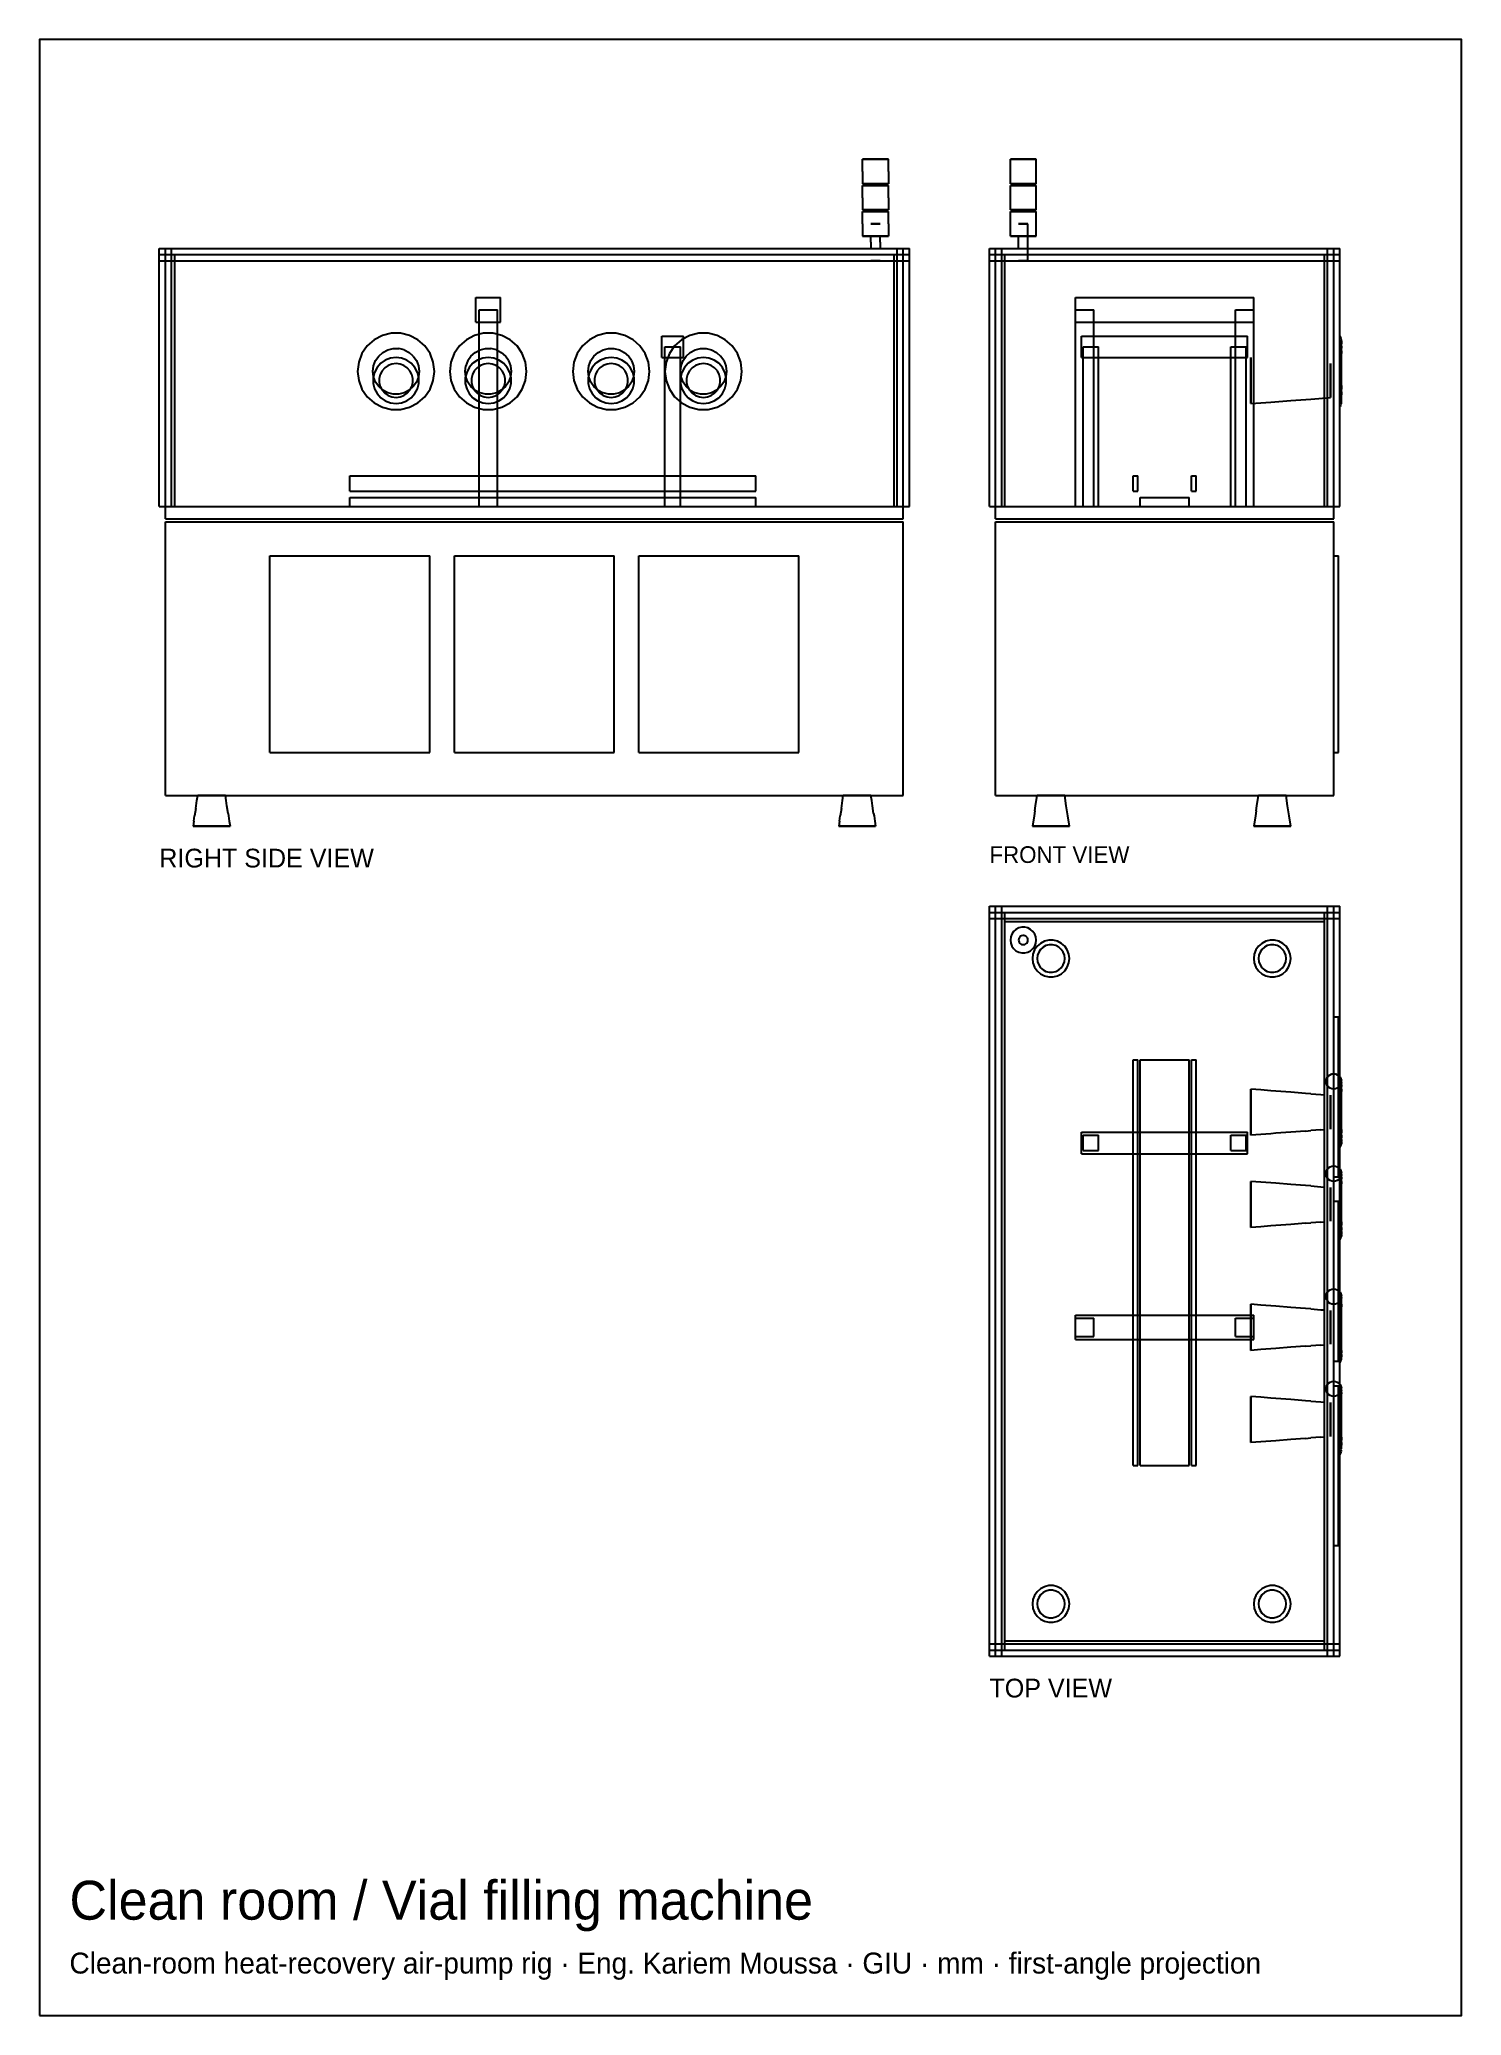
# Model space of a CAD drawing. Header units: millimetres. Extents: x -61 to 402, y -382 to 261.
import ezdxf

# ---------------------------------------------------------------- set-up
doc = ezdxf.new("R2010")
doc.units = ezdxf.units.MM
for name, color, linetype in [('BORDER', 7, 'Continuous'), ('HIDDEN', 8, 'Continuous'), ('TEXT', 5, 'Continuous'), ('VISIBLE', 7, 'Continuous')]:
    doc.layers.add(name, color=color, linetype=linetype)

msp = doc.modelspace()

# ---------------------------------------------------------------- texts
at = {"layer": 'TEXT'}
for s, height, p in [('RIGHT SIDE VIEW', 6.1, (-22.04, -8.42)), ('FRONT VIEW', 5.425, (248, -6.94)), ('TOP VIEW', 6.1, (248, -278.46)), ('Clean room / Vial filling machine', 12.663, (-51.26, -350.76)), ('Clean-room heat-recovery air-pump rig · Eng. Kariem Moussa · GIU · mm · first-angle projection', 6.8186, (-51.26, -368.29))]:
    msp.add_text(s, height=height, dxfattribs=at).set_placement(p)

# ---------------------------------------------------------------- linework, layer by layer
at = {"layer": 'BORDER'}
msp.add_lwpolyline([(-61, -381.93), (401.55, -381.93), (401.55, 260.96), (-61, 260.96)], close=True, dxfattribs=at)
at = {"layer": 'HIDDEN'}
for points in [[(206.79, 222), (206.76, 222)], [(207.03, 222), (206.79, 222)], [(207.5, 222), (207.03, 222)], [(208.17, 222), (207.5, 222)], [(209.01, 222), (208.17, 222)], [(209.95, 222), (209.01, 222)], [(210.96, 222), (209.95, 222)], [(211.97, 222), (210.96, 222)], [(212.91, 222), (211.97, 222)], [(213.75, 222), (212.91, 222)], [(214.42, 222), (213.75, 222)], [(214.89, 222), (214.42, 222)], [(215.13, 222), (214.89, 222)], [(215.16, 222), (215.13, 222)], [(254.92, 222), (254.8, 222)], [(255.28, 222), (254.92, 222)], [(255.86, 222), (255.28, 222)], [(256.61, 222), (255.86, 222)], [(257.51, 222), (256.61, 222)], [(258.49, 222), (257.51, 222)], [(259.51, 222), (258.49, 222)], [(260.49, 222), (259.51, 222)], [(261.39, 222), (260.49, 222)], [(262.14, 222), (261.39, 222)], [(262.72, 222), (262.14, 222)], [(263.08, 222), (262.72, 222)], [(263.2, 222), (263.08, 222)], [(206.79, 214), (206.76, 214)], [(206.79, 213.5), (206.76, 213.5)], [(207.03, 214), (206.79, 214)], [(207.03, 213.5), (206.79, 213.5)], [(207.5, 214), (207.03, 214)], [(207.5, 213.5), (207.03, 213.5)], [(208.17, 214), (207.5, 214)], [(208.17, 213.5), (207.5, 213.5)], [(209.01, 214), (208.17, 214)], [(209.01, 213.5), (208.17, 213.5)], [(209.95, 214), (209.01, 214)], [(209.95, 213.5), (209.01, 213.5)], [(210.96, 214), (209.95, 214)], [(210.96, 213.5), (209.95, 213.5)], [(211.97, 214), (210.96, 214)], [(211.97, 213.5), (210.96, 213.5)], [(212.91, 214), (211.97, 214)], [(212.91, 213.5), (211.97, 213.5)], [(213.75, 214), (212.91, 214)], [(213.75, 213.5), (212.91, 213.5)], [(214.42, 214), (213.75, 214)], [(214.42, 213.5), (213.75, 213.5)], [(214.89, 214), (214.42, 214)], [(214.89, 213.5), (214.42, 213.5)], [(215.13, 214), (214.89, 214)], [(215.13, 213.5), (214.89, 213.5)], [(215.16, 214), (215.13, 214)], [(215.16, 213.5), (215.13, 213.5)], [(254.92, 214), (254.8, 214)], [(254.92, 213.5), (254.8, 213.5)], [(255.28, 214), (254.92, 214)], [(255.28, 213.5), (254.92, 213.5)], [(255.86, 214), (255.28, 214)], [(255.86, 213.5), (255.28, 213.5)], [(256.61, 214), (255.86, 214)], [(256.61, 213.5), (255.86, 213.5)], [(257.51, 214), (256.61, 214)], [(257.51, 213.5), (256.61, 213.5)], [(258.49, 214), (257.51, 214)], [(258.49, 213.5), (257.51, 213.5)], [(259.51, 214), (258.49, 214)], [(259.51, 213.5), (258.49, 213.5)], [(260.49, 214), (259.51, 214)], [(260.49, 213.5), (259.51, 213.5)], [(261.39, 214), (260.49, 214)], [(261.39, 213.5), (260.49, 213.5)], [(262.14, 214), (261.39, 214)], [(262.14, 213.5), (261.39, 213.5)], [(262.72, 214), (262.14, 214)], [(262.72, 213.5), (262.14, 213.5)], [(263.08, 214), (262.72, 214)], [(263.08, 213.5), (262.72, 213.5)], [(263.2, 214), (263.08, 214)], [(263.2, 213.5), (263.08, 213.5)], [(206.79, 205.5), (206.76, 205.5)], [(206.79, 205), (206.76, 205)], [(207.03, 205.5), (206.79, 205.5)], [(207.03, 205), (206.79, 205)], [(207.5, 205.5), (207.03, 205.5)], [(207.5, 205), (207.03, 205)], [(208.17, 205.5), (207.5, 205.5)], [(208.17, 205), (207.5, 205)], [(209.01, 205.5), (208.17, 205.5)], [(209.01, 205), (208.17, 205)], [(209.95, 205.5), (209.01, 205.5)], [(209.95, 205), (209.01, 205)], [(209.46, 201), (209.47, 201)], [(209.47, 201), (209.46, 201)], [(209.47, 201), (209.56, 201)], [(209.56, 201), (209.47, 201)], [(209.56, 201), (209.73, 201)], [(209.73, 201), (209.56, 201)], [(209.73, 201), (209.97, 201)], [(209.97, 201), (209.73, 201)], [(210.96, 205.5), (209.95, 205.5)], [(210.96, 205), (209.95, 205)], [(209.97, 201), (210.26, 201)], [(210.26, 201), (209.97, 201)], [(210.26, 201), (210.6, 201)], [(210.6, 201), (210.26, 201)], [(210.6, 201), (210.96, 201)], [(210.96, 201), (210.6, 201)], [(211.97, 205.5), (210.96, 205.5)], [(211.97, 205), (210.96, 205)], [(211.32, 201), (210.96, 201)], [(210.96, 201), (211.32, 201)], [(211.66, 201), (211.32, 201)], [(211.32, 201), (211.66, 201)], [(211.95, 201), (211.66, 201)], [(211.66, 201), (211.95, 201)], [(212.19, 201), (211.95, 201)], [(211.95, 201), (212.19, 201)], [(212.91, 205.5), (211.97, 205.5)], [(212.91, 205), (211.97, 205)], [(212.36, 201), (212.19, 201)], [(212.19, 201), (212.36, 201)], [(212.45, 201), (212.36, 201)], [(212.36, 201), (212.45, 201)], [(212.46, 201), (212.45, 201)], [(212.45, 201), (212.46, 201)], [(213.75, 205.5), (212.91, 205.5)], [(213.75, 205), (212.91, 205)], [(214.42, 205.5), (213.75, 205.5)], [(214.42, 205), (213.75, 205)], [(214.89, 205.5), (214.42, 205.5)], [(214.89, 205), (214.42, 205)], [(215.13, 205.5), (214.89, 205.5)], [(215.13, 205), (214.89, 205)], [(215.16, 205.5), (215.13, 205.5)], [(215.16, 205), (215.13, 205)], [(254.92, 205.5), (254.8, 205.5)], [(254.92, 205), (254.8, 205)], [(255.28, 205.5), (254.92, 205.5)], [(255.28, 205), (254.92, 205)], [(255.86, 205.5), (255.28, 205.5)], [(255.86, 205), (255.28, 205)], [(256.61, 205.5), (255.86, 205.5)], [(256.61, 205), (255.86, 205)], [(257.51, 205.5), (256.61, 205.5)], [(257.51, 205), (256.61, 205)], [(257.5, 201), (257.54, 201)], [(257.54, 201), (257.5, 201)], [(258.49, 205.5), (257.51, 205.5)], [(258.49, 205), (257.51, 205)], [(257.54, 201), (257.67, 201)], [(257.67, 201), (257.54, 201)], [(257.67, 201), (257.88, 201)], [(257.88, 201), (257.67, 201)], [(257.88, 201), (258.15, 201)], [(258.15, 201), (257.88, 201)], [(258.15, 201), (258.47, 201)], [(258.47, 201), (258.15, 201)], [(258.47, 201), (258.82, 201)], [(258.82, 201), (258.47, 201)], [(259.51, 205.5), (258.49, 205.5)], [(259.51, 205), (258.49, 205)], [(258.82, 201), (259.18, 201)], [(259.18, 201), (258.82, 201)], [(259.18, 201), (259.53, 201)], [(259.53, 201), (259.18, 201)], [(260.49, 205.5), (259.51, 205.5)], [(260.49, 205), (259.51, 205)], [(259.53, 201), (259.85, 201)], [(259.85, 201), (259.53, 201)], [(259.85, 201), (260.12, 201)], [(260.12, 201), (259.85, 201)], [(260.12, 201), (260.33, 201)], [(260.33, 201), (260.12, 201)], [(260.33, 201), (260.46, 201)], [(260.46, 201), (260.33, 201)], [(260.46, 201), (260.5, 201)], [(260.5, 201), (260.46, 201)], [(261.39, 205.5), (260.49, 205.5)], [(261.39, 205), (260.49, 205)], [(260.5, 197), (260.5, 201)], [(262.14, 205.5), (261.39, 205.5)], [(262.14, 205), (261.39, 205)], [(262.72, 205.5), (262.14, 205.5)], [(262.72, 205), (262.14, 205)], [(263.08, 205.5), (262.72, 205.5)], [(263.08, 205), (262.72, 205)], [(263.2, 205.5), (263.08, 205.5)], [(263.2, 205), (263.08, 205)], [(-22.04, 193), (-18.04, 193)], [(-22.04, 189), (-22.04, 193)], [(-20.04, 193), (219.96, 193)], [(-20.04, 193), (219.96, 193)], [(-20.04, 189), (-20.04, 193)], [(-20.04, 189), (-20.04, 193)], [(-20.04, 193), (219.96, 193)], [(-20.04, 189), (-20.04, 193)], [(-20.04, 193), (-18.04, 193)], [(-18.04, 189), (-18.04, 193)], [(-18.04, 189), (-18.04, 193)], [(206.79, 197), (206.76, 197)], [(207.03, 197), (206.79, 197)], [(207.5, 197), (207.03, 197)], [(208.17, 197), (207.5, 197)], [(209.01, 197), (208.17, 197)], [(209.95, 197), (209.01, 197)], [(210.96, 197), (209.95, 197)], [(211.97, 197), (210.96, 197)], [(212.91, 197), (211.97, 197)], [(213.75, 197), (212.91, 197)], [(214.42, 197), (213.75, 197)], [(214.89, 197), (214.42, 197)], [(215.13, 197), (214.89, 197)], [(215.16, 197), (215.13, 197)], [(217.96, 193), (219.96, 193)], [(217.96, 193), (221.96, 193)], [(217.96, 189), (217.96, 193)], [(217.96, 189), (217.96, 193)], [(219.96, 189), (219.96, 193)], [(219.96, 189), (219.96, 193)], [(219.96, 189), (219.96, 193)], [(221.96, 189), (221.96, 193)], [(248, 189), (248, 193)], [(248, 193), (252, 193)], [(250, 193), (252, 193)], [(250, 189), (250, 193)], [(250, 193), (360, 193)], [(250, 189), (250, 193)], [(250, 193), (360, 193)], [(250, 189), (250, 193)], [(250, 193), (360, 193)], [(252, 189), (252, 193)], [(252, 189), (252, 193)], [(254.92, 197), (254.8, 197)], [(255.28, 197), (254.92, 197)], [(255.86, 197), (255.28, 197)], [(256.61, 197), (255.86, 197)], [(257.51, 197), (256.61, 197)], [(258.49, 197), (257.51, 197)], [(259.51, 197), (258.49, 197)], [(260.49, 197), (259.51, 197)], [(261.39, 197), (260.49, 197)], [(260.5, 189), (260.5, 193)], [(262.14, 197), (261.39, 197)], [(262.72, 197), (262.14, 197)], [(263.08, 197), (262.72, 197)], [(263.2, 197), (263.08, 197)], [(358, 189), (358, 193)], [(358, 193), (362, 193)], [(358, 189), (358, 193)], [(358, 193), (360, 193)], [(360, 189), (360, 193)], [(360, 189), (360, 193)], [(360, 189), (360, 193)], [(362, 189), (362, 193)], [(-22.04, 191), (-18.04, 191)], [(-22.04, 191), (-18.04, 191)], [(-22.04, 109), (-22.04, 191)], [(-22.04, 109), (-22.04, 191)], [(-22.04, 191), (-18.04, 191)], [(-22.04, 109), (-22.04, 191)], [(-22.04, 189), (-22.04, 191)], [(-22.04, 189), (-18.04, 189)], [(-22.04, 189), (-18.04, 189)], [(-20.04, 191), (219.96, 191)], [(-20.04, 191), (219.96, 191)], [(-20.04, 109), (-20.04, 191)], [(-20.04, 109), (-20.04, 191)], [(-20.04, 191), (219.96, 191)], [(-20.04, 191), (219.96, 191)], [(-20.04, 109), (-20.04, 191)], [(-20.04, 109), (-20.04, 191)], [(-20.04, 191), (-17.04, 191)], [(-20.04, 191), (-17.04, 191)], [(-20.04, 109), (-20.04, 191)], [(-20.04, 109), (-20.04, 191)], [(-20.04, 189), (219.96, 189)], [(-20.04, 189), (219.96, 189)], [(-20.04, 189), (219.96, 189)], [(-18.04, 109), (-18.04, 191)], [(-18.04, 109), (-18.04, 191)], [(-18.04, 109), (-18.04, 191)], [(-17.04, 109), (-17.04, 191)], [(-17.04, 109), (-17.04, 191)], [(209.46, 189), (209.47, 189)], [(209.47, 189), (209.46, 189)], [(209.47, 189), (209.56, 189)], [(209.56, 189), (209.47, 189)], [(209.56, 189), (209.73, 189)], [(209.73, 189), (209.56, 189)], [(209.73, 189), (209.97, 189)], [(209.97, 189), (209.73, 189)], [(209.97, 189), (210.26, 189)], [(210.26, 189), (209.97, 189)], [(210.26, 189), (210.6, 189)], [(210.6, 189), (210.26, 189)], [(210.6, 189), (210.96, 189)], [(210.96, 189), (210.6, 189)], [(211.32, 189), (210.96, 189)], [(210.96, 189), (211.32, 189)], [(211.66, 189), (211.32, 189)], [(211.32, 189), (211.66, 189)], [(211.95, 189), (211.66, 189)], [(211.66, 189), (211.95, 189)], [(212.19, 189), (211.95, 189)], [(211.95, 189), (212.19, 189)], [(212.36, 189), (212.19, 189)], [(212.19, 189), (212.36, 189)], [(212.45, 189), (212.36, 189)], [(212.36, 189), (212.45, 189)], [(212.46, 189), (212.45, 189)], [(212.45, 189), (212.46, 189)], [(216.96, 191), (219.96, 191)], [(216.96, 191), (219.96, 191)], [(216.96, 109), (216.96, 191)], [(216.96, 109), (216.96, 191)], [(217.96, 191), (221.96, 191)], [(217.96, 191), (221.96, 191)], [(217.96, 109), (217.96, 191)], [(217.96, 109), (217.96, 191)], [(217.96, 191), (221.96, 191)], [(217.96, 109), (217.96, 191)], [(217.96, 189), (221.96, 189)], [(217.96, 189), (221.96, 189)], [(219.96, 109), (219.96, 191)], [(219.96, 109), (219.96, 191)], [(219.96, 109), (219.96, 191)], [(219.96, 109), (219.96, 191)], [(219.96, 109), (219.96, 191)], [(219.96, 109), (219.96, 191)], [(221.96, 109), (221.96, 191)], [(221.96, 109), (221.96, 191)], [(221.96, 109), (221.96, 191)], [(221.96, 189), (221.96, 191)], [(248, 109), (248, 191)], [(248, 191), (252, 191)], [(248, 109), (248, 191)], [(248, 191), (252, 191)], [(248, 109), (248, 191)], [(248, 191), (252, 191)], [(248, 189), (248, 191)], [(248, 189), (252, 189)], [(248, 189), (252, 189)], [(250, 109), (250, 191)], [(250, 191), (253, 191)], [(250, 109), (250, 191)], [(250, 191), (253, 191)], [(250, 189), (360, 189)], [(250, 189), (360, 189)], [(250, 189), (360, 189)], [(252, 109), (252, 191)], [(252, 109), (252, 191)], [(252, 109), (252, 191)], [(253, 109), (253, 191)], [(253, 189), (253, 191)], [(253, 109), (253, 191)], [(253, 191), (357, 191)], [(253, 189), (253, 191)], [(253, 191), (357, 191)], [(253, 109), (253, 191)], [(253, 191), (357, 191)], [(253, 109), (253, 191)], [(253, 191), (357, 191)], [(257.5, 189), (257.54, 189)], [(257.54, 189), (257.5, 189)], [(257.54, 189), (257.67, 189)], [(257.67, 189), (257.54, 189)], [(257.67, 189), (257.88, 189)], [(257.88, 189), (257.67, 189)], [(257.88, 189), (258.15, 189)], [(258.15, 189), (257.88, 189)], [(258.15, 189), (258.47, 189)], [(258.47, 189), (258.15, 189)], [(258.47, 189), (258.82, 189)], [(258.82, 189), (258.47, 189)], [(258.82, 189), (259.18, 189)], [(259.18, 189), (258.82, 189)], [(259.18, 189), (259.53, 189)], [(259.53, 189), (259.18, 189)], [(259.53, 189), (259.85, 189)], [(259.85, 189), (259.53, 189)], [(259.85, 189), (260.12, 189)], [(260.12, 189), (259.85, 189)], [(260.12, 189), (260.33, 189)], [(260.33, 189), (260.12, 189)], [(260.33, 189), (260.46, 189)], [(260.46, 189), (260.33, 189)], [(260.46, 189), (260.5, 189)], [(260.5, 189), (260.46, 189)], [(357, 109), (357, 191)], [(357, 191), (360, 191)], [(357, 189), (357, 191)], [(357, 191), (360, 191)], [(357, 109), (357, 191)], [(357, 189), (357, 191)], [(357, 109), (357, 191)], [(357, 109), (357, 191)], [(358, 109), (358, 191)], [(358, 191), (362, 191)], [(358, 109), (358, 191)], [(358, 191), (362, 191)], [(358, 109), (358, 191)], [(358, 191), (362, 191)], [(358, 189), (362, 189)], [(358, 189), (362, 189)], [(360, 109), (360, 191)], [(360, 109), (360, 191)], [(362, 109), (362, 191)], [(362, 109), (362, 191)], [(362, 109), (362, 191)], [(362, 189), (362, 191)], [(80.96, 177), (88.96, 177)], [(80.96, 177), (88.96, 177)], [(80.96, 169), (80.96, 177)], [(80.96, 169), (80.96, 177)], [(88.96, 169), (88.96, 177)], [(88.96, 169), (88.96, 177)], [(276, 169), (276, 177)], [(276, 177), (334, 177)], [(276, 169), (276, 177)], [(276, 177), (334, 177)], [(334, 169), (334, 177)], [(334, 169), (334, 177)], [(80.96, 169), (88.96, 169)], [(80.96, 169), (88.96, 169)], [(81.96, 173), (87.96, 173)], [(81.96, 173), (87.96, 173)], [(81.96, 109), (81.96, 173)], [(81.96, 109), (81.96, 173)], [(81.96, 173), (87.96, 173)], [(81.96, 173), (87.96, 173)], [(81.96, 109), (81.96, 173)], [(81.96, 109), (81.96, 173)], [(87.96, 109), (87.96, 173)], [(87.96, 109), (87.96, 173)], [(87.96, 109), (87.96, 173)], [(87.96, 109), (87.96, 173)], [(276, 109), (276, 173)], [(276, 173), (282, 173)], [(276, 109), (276, 173)], [(276, 173), (282, 173)], [(276, 169), (334, 169)], [(276, 169), (334, 169)], [(282, 109), (282, 173)], [(282, 109), (282, 173)], [(328, 109), (328, 173)], [(328, 173), (334, 173)], [(328, 109), (328, 173)], [(328, 173), (334, 173)], [(334, 109), (334, 173)], [(334, 109), (334, 173)], [(141.46, 164.5), (148.46, 164.5)], [(141.46, 164.5), (148.46, 164.5)], [(141.46, 157.5), (141.46, 164.5)], [(141.46, 157.5), (141.46, 164.5)], [(142.46, 161), (147.46, 161)], [(142.46, 161), (147.46, 161)], [(142.46, 109), (142.46, 161)], [(142.46, 109), (142.46, 161)], [(142.46, 161), (147.46, 161)], [(142.46, 161), (147.46, 161)], [(142.46, 109), (142.46, 161)], [(142.46, 109), (142.46, 161)], [(147.46, 109), (147.46, 161)], [(147.46, 109), (147.46, 161)], [(147.46, 109), (147.46, 161)], [(147.46, 109), (147.46, 161)], [(148.46, 157.5), (148.46, 164.5)], [(148.46, 157.5), (148.46, 164.5)], [(278, 157.5), (278, 164.5)], [(278, 164.5), (332, 164.5)], [(278, 157.5), (278, 164.5)], [(278, 164.5), (332, 164.5)], [(278.5, 109), (278.5, 161)], [(278.5, 161), (283.5, 161)], [(278.5, 109), (278.5, 161)], [(278.5, 161), (283.5, 161)], [(283.5, 109), (283.5, 161)], [(283.5, 109), (283.5, 161)], [(326.5, 109), (326.5, 161)], [(326.5, 161), (331.5, 161)], [(326.5, 109), (326.5, 161)], [(326.5, 161), (331.5, 161)], [(331.5, 109), (331.5, 161)], [(331.5, 109), (331.5, 161)], [(332, 157.5), (332, 164.5)], [(332, 157.5), (332, 164.5)], [(49.99, 155.61), (48.79, 154.26)], [(51.47, 156.64), (49.99, 155.61)], [(52.4, 154.87), (51.31, 154.12)], [(53.17, 157.28), (51.47, 156.64)], [(53.64, 155.34), (52.4, 154.87)], [(54.96, 157.5), (53.17, 157.28)], [(54.96, 155.5), (53.64, 155.34)], [(56.75, 157.28), (54.96, 157.5)], [(56.28, 155.34), (54.96, 155.5)], [(57.52, 154.87), (56.28, 155.34)], [(58.45, 156.64), (56.75, 157.28)], [(58.61, 154.12), (57.52, 154.87)], [(59.93, 155.61), (58.45, 156.64)], [(61.13, 154.26), (59.93, 155.61)], [(79.99, 155.61), (78.79, 154.26)], [(81.47, 156.64), (79.99, 155.61)], [(82.4, 154.87), (81.31, 154.12)], [(83.17, 157.28), (81.47, 156.64)], [(83.64, 155.34), (82.4, 154.87)], [(84.96, 157.5), (83.17, 157.28)], [(84.96, 155.5), (83.64, 155.34)], [(86.75, 157.28), (84.96, 157.5)], [(86.28, 155.34), (84.96, 155.5)], [(87.52, 154.87), (86.28, 155.34)], [(88.45, 156.64), (86.75, 157.28)], [(88.61, 154.12), (87.52, 154.87)], [(89.93, 155.61), (88.45, 156.64)], [(91.13, 154.26), (89.93, 155.61)], [(119.99, 155.61), (118.79, 154.26)], [(121.47, 156.64), (119.99, 155.61)], [(122.4, 154.87), (121.31, 154.12)], [(123.17, 157.28), (121.47, 156.64)], [(123.64, 155.34), (122.4, 154.87)], [(124.96, 157.5), (123.17, 157.28)], [(124.96, 155.5), (123.64, 155.34)], [(126.75, 157.28), (124.96, 157.5)], [(126.28, 155.34), (124.96, 155.5)], [(127.52, 154.87), (126.28, 155.34)], [(128.45, 156.64), (126.75, 157.28)], [(128.61, 154.12), (127.52, 154.87)], [(129.93, 155.61), (128.45, 156.64)], [(131.13, 154.26), (129.93, 155.61)], [(141.46, 157.5), (148.46, 157.5)], [(141.46, 157.5), (148.46, 157.5)], [(149.99, 155.61), (148.79, 154.26)], [(151.47, 156.64), (149.99, 155.61)], [(152.4, 154.87), (151.31, 154.12)], [(153.17, 157.28), (151.47, 156.64)], [(153.64, 155.34), (152.4, 154.87)], [(154.96, 157.5), (153.17, 157.28)], [(154.96, 155.5), (153.64, 155.34)], [(156.75, 157.28), (154.96, 157.5)], [(156.28, 155.34), (154.96, 155.5)], [(157.52, 154.87), (156.28, 155.34)], [(158.45, 156.64), (156.75, 157.28)], [(158.61, 154.12), (157.52, 154.87)], [(159.93, 155.61), (158.45, 156.64)], [(161.13, 154.26), (159.93, 155.61)], [(278, 157.5), (332, 157.5)], [(278, 157.5), (332, 157.5)], [(333, 157.5), (333, 157.28)], [(333, 157.28), (333, 157.5)], [(333, 157.5), (333, 157.28)], [(333, 157.28), (333, 157.5)], [(333, 157.5), (333, 157.28)], [(333, 157.28), (333, 157.5)], [(333, 157.5), (333, 157.28)], [(333, 157.28), (333, 157.5)], [(333, 157.28), (333, 156.64)], [(333, 156.64), (333, 157.28)], [(333, 157.28), (333, 156.64)], [(333, 156.64), (333, 157.28)], [(333, 157.28), (333, 156.64)], [(333, 156.64), (333, 157.28)], [(333, 157.28), (333, 156.64)], [(333, 156.64), (333, 157.28)], [(333, 156.64), (333, 155.61)], [(333, 155.61), (333, 156.64)], [(333, 156.64), (333, 155.61)], [(333, 155.61), (333, 156.64)], [(333, 156.64), (333, 155.61)], [(333, 155.61), (333, 156.64)], [(333, 156.64), (333, 155.61)], [(333, 155.61), (333, 156.64)], [(333, 155.61), (333, 154.26)], [(333, 154.26), (333, 155.61)], [(333, 155.61), (333, 154.26)], [(333, 154.26), (333, 155.61)], [(333, 155.61), (333, 154.26)], [(333, 154.26), (333, 155.61)], [(333, 155.61), (333, 154.26)], [(333, 154.26), (333, 155.61)], [(359, 155.5), (359, 155.34)], [(359, 155.34), (359, 155.5)], [(359, 155.5), (359, 155.34)], [(359, 155.34), (359, 155.5)], [(359, 155.5), (359, 155.34)], [(359, 155.34), (359, 155.5)], [(359, 155.5), (359, 155.34)], [(359, 155.34), (359, 155.5)], [(359, 155.34), (359, 154.87)], [(359, 154.87), (359, 155.34)], [(359, 155.34), (359, 154.87)], [(359, 154.87), (359, 155.34)], [(359, 155.34), (359, 154.87)], [(359, 154.87), (359, 155.34)], [(359, 155.34), (359, 154.87)], [(359, 154.87), (359, 155.34)], [(359, 154.87), (359, 154.12)], [(359, 154.12), (359, 154.87)], [(359, 154.87), (359, 154.12)], [(359, 154.12), (359, 154.87)], [(359, 154.87), (359, 154.12)], [(359, 154.12), (359, 154.87)], [(359, 154.87), (359, 154.12)], [(359, 154.12), (359, 154.87)], [(47.95, 152.66), (47.51, 150.9)], [(47.51, 150.9), (47.51, 149.1)], [(47.51, 149.1), (47.95, 147.34)], [(48.79, 154.26), (47.95, 152.66)], [(49.82, 151.95), (49.5, 150.66)], [(49.5, 150.66), (49.5, 149.34)], [(49.5, 149.34), (49.82, 148.05)], [(50.43, 153.12), (49.82, 151.95)], [(49.82, 148.05), (50.43, 146.88)], [(51.31, 154.12), (50.43, 153.12)], [(59.49, 153.12), (58.61, 154.12)], [(60.1, 151.95), (59.49, 153.12)], [(59.49, 146.88), (60.1, 148.05)], [(60.42, 150.66), (60.1, 151.95)], [(60.1, 148.05), (60.42, 149.34)], [(60.42, 149.34), (60.42, 150.66)], [(61.97, 152.66), (61.13, 154.26)], [(62.41, 150.9), (61.97, 152.66)], [(61.97, 147.34), (62.41, 149.1)], [(62.41, 149.1), (62.41, 150.9)], [(77.95, 152.66), (77.51, 150.9)], [(77.51, 150.9), (77.51, 149.1)], [(77.51, 149.1), (77.95, 147.34)], [(78.79, 154.26), (77.95, 152.66)], [(79.82, 151.95), (79.5, 150.66)], [(79.5, 150.66), (79.5, 149.34)], [(79.5, 149.34), (79.82, 148.05)], [(80.43, 153.12), (79.82, 151.95)], [(79.82, 148.05), (80.43, 146.88)], [(81.31, 154.12), (80.43, 153.12)], [(89.49, 153.12), (88.61, 154.12)], [(90.1, 151.95), (89.49, 153.12)], [(89.49, 146.88), (90.1, 148.05)], [(90.42, 150.66), (90.1, 151.95)], [(90.1, 148.05), (90.42, 149.34)], [(90.42, 149.34), (90.42, 150.66)], [(91.97, 152.66), (91.13, 154.26)], [(92.41, 150.9), (91.97, 152.66)], [(91.97, 147.34), (92.41, 149.1)], [(92.41, 149.1), (92.41, 150.9)], [(117.95, 152.66), (117.51, 150.9)], [(117.51, 150.9), (117.51, 149.1)], [(117.51, 149.1), (117.95, 147.34)], [(118.79, 154.26), (117.95, 152.66)], [(119.82, 151.95), (119.5, 150.66)], [(119.5, 150.66), (119.5, 149.34)], [(119.5, 149.34), (119.82, 148.05)], [(120.43, 153.12), (119.82, 151.95)], [(119.82, 148.05), (120.43, 146.88)], [(121.31, 154.12), (120.43, 153.12)], [(129.49, 153.12), (128.61, 154.12)], [(130.1, 151.95), (129.49, 153.12)], [(129.49, 146.88), (130.1, 148.05)], [(130.42, 150.66), (130.1, 151.95)], [(130.1, 148.05), (130.42, 149.34)], [(130.42, 149.34), (130.42, 150.66)], [(131.97, 152.66), (131.13, 154.26)], [(132.41, 150.9), (131.97, 152.66)], [(131.97, 147.34), (132.41, 149.1)], [(132.41, 149.1), (132.41, 150.9)], [(147.95, 152.66), (147.51, 150.9)], [(147.51, 150.9), (147.51, 149.1)], [(147.51, 149.1), (147.95, 147.34)], [(148.79, 154.26), (147.95, 152.66)], [(149.82, 151.95), (149.5, 150.66)], [(149.5, 150.66), (149.5, 149.34)], [(149.5, 149.34), (149.82, 148.05)], [(150.43, 153.12), (149.82, 151.95)], [(149.82, 148.05), (150.43, 146.88)], [(151.31, 154.12), (150.43, 153.12)], [(159.49, 153.12), (158.61, 154.12)], [(160.1, 151.95), (159.49, 153.12)], [(159.49, 146.88), (160.1, 148.05)], [(160.42, 150.66), (160.1, 151.95)], [(160.1, 148.05), (160.42, 149.34)], [(160.42, 149.34), (160.42, 150.66)], [(161.97, 152.66), (161.13, 154.26)], [(162.41, 150.9), (161.97, 152.66)], [(161.97, 147.34), (162.41, 149.1)], [(162.41, 149.1), (162.41, 150.9)], [(333, 154.26), (333, 152.66)], [(333, 152.66), (333, 154.26)], [(333, 154.26), (333, 152.66)], [(333, 152.66), (333, 154.26)], [(333, 154.26), (333, 152.66)], [(333, 152.66), (333, 154.26)], [(333, 154.26), (333, 152.66)], [(333, 152.66), (333, 154.26)], [(333, 152.66), (333, 150.9)], [(333, 150.9), (333, 152.66)], [(333, 152.66), (333, 150.9)], [(333, 150.9), (333, 152.66)], [(333, 152.66), (333, 150.9)], [(333, 150.9), (333, 152.66)], [(333, 152.66), (333, 150.9)], [(333, 150.9), (333, 152.66)], [(333, 150.9), (333, 149.1)], [(333, 149.1), (333, 150.9)], [(333, 150.9), (333, 149.1)], [(333, 149.1), (333, 150.9)], [(333, 150.9), (333, 149.1)], [(333, 149.1), (333, 150.9)], [(333, 150.9), (333, 149.1)], [(333, 149.1), (333, 150.9)], [(333, 149.1), (333, 147.34)], [(333, 147.34), (333, 149.1)], [(333, 149.1), (333, 147.34)], [(333, 147.34), (333, 149.1)], [(333, 149.1), (333, 147.34)], [(333, 147.34), (333, 149.1)], [(333, 149.1), (333, 147.34)], [(333, 147.34), (333, 149.1)], [(359, 154.12), (359, 153.12)], [(359, 153.12), (359, 154.12)], [(359, 154.12), (359, 153.12)], [(359, 153.12), (359, 154.12)], [(359, 154.12), (359, 153.12)], [(359, 153.12), (359, 154.12)], [(359, 154.12), (359, 153.12)], [(359, 153.12), (359, 154.12)], [(359, 153.12), (359, 151.95)], [(359, 151.95), (359, 153.12)], [(359, 153.12), (359, 151.95)], [(359, 151.95), (359, 153.12)], [(359, 153.12), (359, 151.95)], [(359, 151.95), (359, 153.12)], [(359, 153.12), (359, 151.95)], [(359, 151.95), (359, 153.12)], [(359, 151.95), (359, 150.66)], [(359, 150.66), (359, 151.95)], [(359, 151.95), (359, 150.66)], [(359, 150.66), (359, 151.95)], [(359, 151.95), (359, 150.66)], [(359, 150.66), (359, 151.95)], [(359, 151.95), (359, 150.66)], [(359, 150.66), (359, 151.95)], [(359, 150.66), (359, 149.34)], [(359, 149.34), (359, 150.66)], [(359, 150.66), (359, 149.34)], [(359, 149.34), (359, 150.66)], [(359, 150.66), (359, 149.34)], [(359, 149.34), (359, 150.66)], [(359, 150.66), (359, 149.34)], [(359, 149.34), (359, 150.66)], [(359, 149.34), (359, 148.05)], [(359, 148.05), (359, 149.34)], [(359, 149.34), (359, 148.05)], [(359, 148.05), (359, 149.34)], [(359, 149.34), (359, 148.05)], [(359, 148.05), (359, 149.34)], [(359, 149.34), (359, 148.05)], [(359, 148.05), (359, 149.34)], [(359, 148.05), (359, 146.88)], [(359, 146.88), (359, 148.05)], [(359, 148.05), (359, 146.88)], [(359, 146.88), (359, 148.05)], [(359, 148.05), (359, 146.88)], [(359, 146.88), (359, 148.05)], [(359, 148.05), (359, 146.88)], [(359, 146.88), (359, 148.05)], [(47.95, 147.34), (48.79, 145.74)], [(48.79, 145.74), (49.99, 144.39)], [(49.99, 144.39), (51.47, 143.36)], [(50.43, 146.88), (51.31, 145.88)], [(51.31, 145.88), (52.4, 145.13)], [(51.47, 143.36), (53.17, 142.72)], [(52.4, 145.13), (53.64, 144.66)], [(53.17, 142.72), (54.96, 142.5)], [(53.64, 144.66), (54.96, 144.5)], [(54.96, 144.5), (56.28, 144.66)], [(54.96, 142.5), (56.75, 142.72)], [(56.28, 144.66), (57.52, 145.13)], [(56.75, 142.72), (58.45, 143.36)], [(57.52, 145.13), (58.61, 145.88)], [(58.45, 143.36), (59.93, 144.39)], [(58.61, 145.88), (59.49, 146.88)], [(59.93, 144.39), (61.13, 145.74)], [(61.13, 145.74), (61.97, 147.34)], [(77.95, 147.34), (78.79, 145.74)], [(78.79, 145.74), (79.99, 144.39)], [(79.99, 144.39), (81.47, 143.36)], [(80.43, 146.88), (81.31, 145.88)], [(81.31, 145.88), (82.4, 145.13)], [(81.47, 143.36), (83.17, 142.72)], [(82.4, 145.13), (83.64, 144.66)], [(83.17, 142.72), (84.96, 142.5)], [(83.64, 144.66), (84.96, 144.5)], [(84.96, 144.5), (86.28, 144.66)], [(84.96, 142.5), (86.75, 142.72)], [(86.28, 144.66), (87.52, 145.13)], [(86.75, 142.72), (88.45, 143.36)], [(87.52, 145.13), (88.61, 145.88)], [(88.45, 143.36), (89.93, 144.39)], [(88.61, 145.88), (89.49, 146.88)], [(89.93, 144.39), (91.13, 145.74)], [(91.13, 145.74), (91.97, 147.34)], [(117.95, 147.34), (118.79, 145.74)], [(118.79, 145.74), (119.99, 144.39)], [(119.99, 144.39), (121.47, 143.36)], [(120.43, 146.88), (121.31, 145.88)], [(121.31, 145.88), (122.4, 145.13)], [(121.47, 143.36), (123.17, 142.72)], [(122.4, 145.13), (123.64, 144.66)], [(123.17, 142.72), (124.96, 142.5)], [(123.64, 144.66), (124.96, 144.5)], [(124.96, 144.5), (126.28, 144.66)], [(124.96, 142.5), (126.75, 142.72)], [(126.28, 144.66), (127.52, 145.13)], [(126.75, 142.72), (128.45, 143.36)], [(127.52, 145.13), (128.61, 145.88)], [(128.45, 143.36), (129.93, 144.39)], [(128.61, 145.88), (129.49, 146.88)], [(129.93, 144.39), (131.13, 145.74)], [(131.13, 145.74), (131.97, 147.34)], [(147.95, 147.34), (148.79, 145.74)], [(148.79, 145.74), (149.99, 144.39)], [(149.99, 144.39), (151.47, 143.36)], [(150.43, 146.88), (151.31, 145.88)], [(151.31, 145.88), (152.4, 145.13)], [(151.47, 143.36), (153.17, 142.72)], [(152.4, 145.13), (153.64, 144.66)], [(153.17, 142.72), (154.96, 142.5)], [(153.64, 144.66), (154.96, 144.5)], [(154.96, 144.5), (156.28, 144.66)], [(154.96, 142.5), (156.75, 142.72)], [(156.28, 144.66), (157.52, 145.13)], [(156.75, 142.72), (158.45, 143.36)], [(157.52, 145.13), (158.61, 145.88)], [(158.45, 143.36), (159.93, 144.39)], [(158.61, 145.88), (159.49, 146.88)], [(159.93, 144.39), (161.13, 145.74)], [(161.13, 145.74), (161.97, 147.34)], [(333, 147.34), (333, 145.74)], [(333, 145.74), (333, 147.34)], [(333, 147.34), (333, 145.74)], [(333, 145.74), (333, 147.34)], [(333, 147.34), (333, 145.74)], [(333, 145.74), (333, 147.34)], [(333, 147.34), (333, 145.74)], [(333, 145.74), (333, 147.34)], [(333, 145.74), (333, 144.39)], [(333, 144.39), (333, 145.74)], [(333, 145.74), (333, 144.39)], [(333, 144.39), (333, 145.74)], [(333, 145.74), (333, 144.39)], [(333, 144.39), (333, 145.74)], [(333, 145.74), (333, 144.39)], [(333, 144.39), (333, 145.74)], [(333, 144.39), (333, 143.36)], [(333, 143.36), (333, 144.39)], [(333, 144.39), (333, 143.36)], [(333, 143.36), (333, 144.39)], [(333, 144.39), (333, 143.36)], [(333, 143.36), (333, 144.39)], [(333, 144.39), (333, 143.36)], [(333, 143.36), (333, 144.39)], [(333, 143.36), (333, 142.72)], [(333, 142.72), (333, 143.36)], [(333, 143.36), (333, 142.72)], [(333, 142.72), (333, 143.36)], [(333, 143.36), (333, 142.72)], [(333, 142.72), (333, 143.36)], [(333, 143.36), (333, 142.72)], [(333, 142.72), (333, 143.36)], [(333, 142.5), (339.5, 143)], [(333, 142.5), (339.5, 143)], [(333, 142.5), (339.5, 143)], [(333, 142.5), (339.5, 143)], [(333, 142.72), (333, 142.5)], [(333, 142.5), (333, 142.72)], [(333, 142.72), (333, 142.5)], [(333, 142.5), (333, 142.72)], [(333, 142.72), (333, 142.5)], [(333, 142.5), (333, 142.72)], [(333, 142.72), (333, 142.5)], [(333, 142.5), (333, 142.72)], [(339.5, 143), (346, 143.5)], [(339.5, 143), (346, 143.5)], [(339.5, 143), (346, 143.5)], [(339.5, 143), (346, 143.5)], [(346, 143.5), (352.5, 144)], [(346, 143.5), (352.5, 144)], [(346, 143.5), (352.5, 144)], [(346, 143.5), (352.5, 144)], [(352.5, 144), (359, 144.5)], [(352.5, 144), (359, 144.5)], [(352.5, 144), (359, 144.5)], [(352.5, 144), (359, 144.5)], [(359, 146.88), (359, 145.88)], [(359, 145.88), (359, 146.88)], [(359, 146.88), (359, 145.88)], [(359, 145.88), (359, 146.88)], [(359, 146.88), (359, 145.88)], [(359, 145.88), (359, 146.88)], [(359, 146.88), (359, 145.88)], [(359, 145.88), (359, 146.88)], [(359, 145.88), (359, 145.13)], [(359, 145.13), (359, 145.88)], [(359, 145.88), (359, 145.13)], [(359, 145.13), (359, 145.88)], [(359, 145.88), (359, 145.13)], [(359, 145.13), (359, 145.88)], [(359, 145.88), (359, 145.13)], [(359, 145.13), (359, 145.88)], [(359, 145.13), (359, 144.66)], [(359, 144.66), (359, 145.13)], [(359, 145.13), (359, 144.66)], [(359, 144.66), (359, 145.13)], [(359, 145.13), (359, 144.66)], [(359, 144.66), (359, 145.13)], [(359, 145.13), (359, 144.66)], [(359, 144.66), (359, 145.13)], [(359, 144.66), (359, 144.5)], [(359, 144.5), (359, 144.66)], [(359, 144.66), (359, 144.5)], [(359, 144.5), (359, 144.66)], [(359, 144.66), (359, 144.5)], [(359, 144.5), (359, 144.66)], [(359, 144.66), (359, 144.5)], [(359, 144.5), (359, 144.66)], [(39.96, 119), (171.96, 119)], [(39.96, 119), (171.96, 119)], [(39.96, 114), (39.96, 119)], [(39.96, 114), (39.96, 119)], [(39.96, 119), (171.96, 119)], [(39.96, 119), (171.96, 119)], [(39.96, 114), (39.96, 119)], [(39.96, 114), (39.96, 119)], [(171.96, 114), (171.96, 119)], [(171.96, 114), (171.96, 119)], [(171.96, 114), (171.96, 119)], [(171.96, 114), (171.96, 119)], [(294.75, 114), (294.75, 119)], [(294.75, 119), (296.25, 119)], [(294.75, 114), (294.75, 119)], [(294.75, 119), (296.25, 119)], [(296.25, 114), (296.25, 119)], [(296.25, 114), (296.25, 119)], [(313.75, 114), (313.75, 119)], [(313.75, 119), (315.25, 119)], [(313.75, 114), (313.75, 119)], [(313.75, 119), (315.25, 119)], [(315.25, 114), (315.25, 119)], [(315.25, 114), (315.25, 119)], [(39.96, 114), (171.96, 114)], [(39.96, 114), (171.96, 114)], [(39.96, 114), (171.96, 114)], [(39.96, 114), (171.96, 114)], [(39.96, 112), (171.96, 112)], [(39.96, 112), (171.96, 112)], [(39.96, 109), (39.96, 112)], [(39.96, 109), (39.96, 112)], [(171.96, 109), (171.96, 112)], [(171.96, 109), (171.96, 112)], [(294.75, 114), (296.25, 114)], [(294.75, 114), (296.25, 114)], [(297, 109), (297, 112)], [(297, 112), (313, 112)], [(297, 109), (297, 112)], [(297, 112), (313, 112)], [(313, 109), (313, 112)], [(313, 109), (313, 112)], [(313.75, 114), (315.25, 114)], [(313.75, 114), (315.25, 114)], [(-22.04, 109), (-18.04, 109)], [(-22.04, 109), (-18.04, 109)], [(-22.04, 109), (-18.04, 109)], [(-20.04, 109), (-18.04, 109)], [(-20.04, 109), (219.96, 109)], [(-20.04, 105), (-20.04, 109)], [(-20.04, 109), (-18.04, 109)], [(-20.04, 109), (219.96, 109)], [(-20.04, 109), (219.96, 109)], [(-20.04, 109), (219.96, 109)], [(-20.04, 109), (-17.04, 109)], [(-20.04, 109), (-17.04, 109)], [(-20.04, 105), (219.96, 105)], [(-20.04, 104), (219.96, 104)], [(-20.04, 15), (-20.04, 104)], [(39.96, 109), (171.96, 109)], [(39.96, 109), (171.96, 109)], [(81.96, 109), (87.96, 109)], [(81.96, 109), (87.96, 109)], [(81.96, 109), (87.96, 109)], [(81.96, 109), (87.96, 109)], [(142.46, 109), (147.46, 109)], [(142.46, 109), (147.46, 109)], [(142.46, 109), (147.46, 109)], [(142.46, 109), (147.46, 109)], [(216.96, 109), (219.96, 109)], [(216.96, 109), (219.96, 109)], [(217.96, 109), (219.96, 109)], [(217.96, 109), (221.96, 109)], [(217.96, 109), (221.96, 109)], [(217.96, 109), (221.96, 109)], [(217.96, 109), (219.96, 109)], [(219.96, 105), (219.96, 109)], [(219.96, 15), (219.96, 104)], [(248, 109), (252, 109)], [(248, 109), (252, 109)], [(248, 109), (252, 109)], [(250, 105), (250, 109)], [(250, 109), (360, 109)], [(250, 109), (252, 109)], [(250, 109), (253, 109)], [(250, 109), (252, 109)], [(250, 105), (360, 105)], [(250, 15), (250, 104)], [(250, 104), (360, 104)], [(253, 109), (357, 109)], [(253, 109), (357, 109)], [(253, 109), (357, 109)], [(276, 109), (282, 109)], [(276, 109), (282, 109)], [(278.5, 109), (283.5, 109)], [(278.5, 109), (283.5, 109)], [(297, 109), (313, 109)], [(297, 109), (313, 109)], [(326.5, 109), (331.5, 109)], [(326.5, 109), (331.5, 109)], [(328, 109), (334, 109)], [(328, 109), (334, 109)], [(357, 109), (360, 109)], [(358, 109), (360, 109)], [(358, 109), (362, 109)], [(358, 109), (362, 109)], [(358, 109), (362, 109)], [(358, 109), (360, 109)], [(360, 105), (360, 109)], [(360, 15), (360, 104)], [(13.96, 93), (65.96, 93)], [(13.96, 29), (13.96, 93)], [(65.96, 29), (65.96, 93)], [(73.96, 93), (125.96, 93)], [(73.96, 29), (73.96, 93)], [(125.96, 29), (125.96, 93)], [(133.96, 93), (185.96, 93)], [(133.96, 29), (133.96, 93)], [(185.96, 29), (185.96, 93)], [(360.05, 29), (360.05, 93)], [(360.05, 93), (361.55, 93)], [(360.05, 29), (360.05, 93)], [(360.05, 93), (361.55, 93)], [(360.05, 29), (360.05, 93)], [(360.05, 93), (361.55, 93)], [(360.05, 29), (360.05, 93)], [(360.05, 93), (361.55, 93)], [(360.05, 29), (360.05, 93)], [(360.05, 93), (361.55, 93)], [(361.55, 29), (361.55, 93)], [(361.55, 29), (361.55, 93)], [(361.55, 29), (361.55, 93)], [(361.55, 29), (361.55, 93)], [(361.55, 29), (361.55, 93)], [(13.96, 29), (65.96, 29)], [(73.96, 29), (125.96, 29)], [(133.96, 29), (185.96, 29)], [(360.05, 29), (361.55, 29)], [(360.05, 29), (361.55, 29)], [(360.05, 29), (361.55, 29)], [(360.05, 29), (361.55, 29)], [(360.05, 29), (361.55, 29)], [(-20.04, 15), (219.96, 15)], [(-9.54, 15), (-9.51, 15)], [(-9.51, 15), (-9.54, 15)], [(-9.54, 15), (-9.51, 15)], [(-9.51, 15), (-9.54, 15)], [(-9.51, 15), (-9.25, 15)], [(-9.25, 15), (-9.51, 15)], [(-9.51, 15), (-9.25, 15)], [(-9.25, 15), (-9.51, 15)], [(-9.25, 15), (-8.74, 15)], [(-8.74, 15), (-9.25, 15)], [(-9.25, 15), (-8.74, 15)], [(-8.74, 15), (-9.25, 15)], [(-8.74, 15), (-8.02, 15)], [(-8.02, 15), (-8.74, 15)], [(-8.74, 15), (-8.02, 15)], [(-8.02, 15), (-8.74, 15)], [(-8.02, 15), (-7.13, 15)], [(-7.13, 15), (-8.02, 15)], [(-8.02, 15), (-7.13, 15)], [(-7.13, 15), (-8.02, 15)], [(-7.13, 15), (-6.12, 15)], [(-6.12, 15), (-7.13, 15)], [(-7.13, 15), (-6.12, 15)], [(-6.12, 15), (-7.13, 15)], [(-6.12, 15), (-5.04, 15)], [(-5.04, 15), (-6.12, 15)], [(-6.12, 15), (-5.04, 15)], [(-5.04, 15), (-6.12, 15)], [(-3.96, 15), (-5.04, 15)], [(-5.04, 15), (-3.96, 15)], [(-3.96, 15), (-5.04, 15)], [(-5.04, 15), (-3.96, 15)], [(-2.95, 15), (-3.96, 15)], [(-3.96, 15), (-2.95, 15)], [(-2.95, 15), (-3.96, 15)], [(-3.96, 15), (-2.95, 15)], [(-2.06, 15), (-2.95, 15)], [(-2.95, 15), (-2.06, 15)], [(-2.06, 15), (-2.95, 15)], [(-2.95, 15), (-2.06, 15)], [(-1.34, 15), (-2.06, 15)], [(-2.06, 15), (-1.34, 15)], [(-1.34, 15), (-2.06, 15)], [(-2.06, 15), (-1.34, 15)], [(-0.83, 15), (-1.34, 15)], [(-1.34, 15), (-0.83, 15)], [(-0.83, 15), (-1.34, 15)], [(-1.34, 15), (-0.83, 15)], [(-0.57, 15), (-0.83, 15)], [(-0.83, 15), (-0.57, 15)], [(-0.57, 15), (-0.83, 15)], [(-0.83, 15), (-0.57, 15)], [(-0.54, 15), (-0.57, 15)], [(-0.57, 15), (-0.54, 15)], [(-0.54, 15), (-0.57, 15)], [(-0.57, 15), (-0.54, 15)], [(200.46, 15), (200.49, 15)], [(200.49, 15), (200.46, 15)], [(200.46, 15), (200.49, 15)], [(200.49, 15), (200.46, 15)], [(200.49, 15), (200.75, 15)], [(200.75, 15), (200.49, 15)], [(200.49, 15), (200.75, 15)], [(200.75, 15), (200.49, 15)], [(200.75, 15), (201.26, 15)], [(201.26, 15), (200.75, 15)], [(200.75, 15), (201.26, 15)], [(201.26, 15), (200.75, 15)], [(201.26, 15), (201.98, 15)], [(201.98, 15), (201.26, 15)], [(201.26, 15), (201.98, 15)], [(201.98, 15), (201.26, 15)], [(201.98, 15), (202.87, 15)], [(202.87, 15), (201.98, 15)], [(201.98, 15), (202.87, 15)], [(202.87, 15), (201.98, 15)], [(202.87, 15), (203.88, 15)], [(203.88, 15), (202.87, 15)], [(202.87, 15), (203.88, 15)], [(203.88, 15), (202.87, 15)], [(203.88, 15), (204.96, 15)], [(204.96, 15), (203.88, 15)], [(203.88, 15), (204.96, 15)], [(204.96, 15), (203.88, 15)], [(206.04, 15), (204.96, 15)], [(204.96, 15), (206.04, 15)], [(206.04, 15), (204.96, 15)], [(204.96, 15), (206.04, 15)], [(207.05, 15), (206.04, 15)], [(206.04, 15), (207.05, 15)], [(207.05, 15), (206.04, 15)], [(206.04, 15), (207.05, 15)], [(207.94, 15), (207.05, 15)], [(207.05, 15), (207.94, 15)], [(207.94, 15), (207.05, 15)], [(207.05, 15), (207.94, 15)], [(208.66, 15), (207.94, 15)], [(207.94, 15), (208.66, 15)], [(208.66, 15), (207.94, 15)], [(207.94, 15), (208.66, 15)], [(209.17, 15), (208.66, 15)], [(208.66, 15), (209.17, 15)], [(209.17, 15), (208.66, 15)], [(208.66, 15), (209.17, 15)], [(209.43, 15), (209.17, 15)], [(209.17, 15), (209.43, 15)], [(209.43, 15), (209.17, 15)], [(209.17, 15), (209.43, 15)], [(209.46, 15), (209.43, 15)], [(209.43, 15), (209.46, 15)], [(209.46, 15), (209.43, 15)], [(209.43, 15), (209.46, 15)], [(250, 15), (360, 15)], [(263.5, 15), (263.63, 15)], [(263.63, 15), (263.5, 15)], [(263.5, 15), (263.63, 15)], [(263.63, 15), (263.5, 15)], [(263.63, 15), (264.02, 15)], [(264.02, 15), (263.63, 15)], [(263.63, 15), (264.02, 15)], [(264.02, 15), (263.63, 15)], [(264.02, 15), (264.63, 15)], [(264.63, 15), (264.02, 15)], [(264.02, 15), (264.63, 15)], [(264.63, 15), (264.02, 15)], [(264.63, 15), (265.44, 15)], [(265.44, 15), (264.63, 15)], [(264.63, 15), (265.44, 15)], [(265.44, 15), (264.63, 15)], [(265.44, 15), (266.4, 15)], [(266.4, 15), (265.44, 15)], [(265.44, 15), (266.4, 15)], [(266.4, 15), (265.44, 15)], [(266.4, 15), (267.46, 15)], [(267.46, 15), (266.4, 15)], [(266.4, 15), (267.46, 15)], [(267.46, 15), (266.4, 15)], [(267.46, 15), (268.54, 15)], [(268.54, 15), (267.46, 15)], [(267.46, 15), (268.54, 15)], [(268.54, 15), (267.46, 15)], [(268.54, 15), (269.6, 15)], [(269.6, 15), (268.54, 15)], [(268.54, 15), (269.6, 15)], [(269.6, 15), (268.54, 15)], [(269.6, 15), (270.56, 15)], [(270.56, 15), (269.6, 15)], [(269.6, 15), (270.56, 15)], [(270.56, 15), (269.6, 15)], [(270.56, 15), (271.37, 15)], [(271.37, 15), (270.56, 15)], [(270.56, 15), (271.37, 15)], [(271.37, 15), (270.56, 15)], [(271.37, 15), (271.98, 15)], [(271.98, 15), (271.37, 15)], [(271.37, 15), (271.98, 15)], [(271.98, 15), (271.37, 15)], [(271.98, 15), (272.37, 15)], [(272.37, 15), (271.98, 15)], [(271.98, 15), (272.37, 15)], [(272.37, 15), (271.98, 15)], [(272.37, 15), (272.5, 15)], [(272.5, 15), (272.37, 15)], [(272.37, 15), (272.5, 15)], [(272.5, 15), (272.37, 15)], [(273, 11.67), (272.5, 15)], [(335.5, 15), (335.63, 15)], [(335.63, 15), (335.5, 15)], [(335.5, 15), (335.63, 15)], [(335.63, 15), (335.5, 15)], [(335.63, 15), (336.02, 15)], [(336.02, 15), (335.63, 15)], [(335.63, 15), (336.02, 15)], [(336.02, 15), (335.63, 15)], [(336.02, 15), (336.63, 15)], [(336.63, 15), (336.02, 15)], [(336.02, 15), (336.63, 15)], [(336.63, 15), (336.02, 15)], [(336.63, 15), (337.44, 15)], [(337.44, 15), (336.63, 15)], [(336.63, 15), (337.44, 15)], [(337.44, 15), (336.63, 15)], [(337.44, 15), (338.4, 15)], [(338.4, 15), (337.44, 15)], [(337.44, 15), (338.4, 15)], [(338.4, 15), (337.44, 15)], [(338.4, 15), (339.46, 15)], [(339.46, 15), (338.4, 15)], [(338.4, 15), (339.46, 15)], [(339.46, 15), (338.4, 15)], [(339.46, 15), (340.54, 15)], [(340.54, 15), (339.46, 15)], [(339.46, 15), (340.54, 15)], [(340.54, 15), (339.46, 15)], [(340.54, 15), (341.6, 15)], [(341.6, 15), (340.54, 15)], [(340.54, 15), (341.6, 15)], [(341.6, 15), (340.54, 15)], [(341.6, 15), (342.56, 15)], [(342.56, 15), (341.6, 15)], [(341.6, 15), (342.56, 15)], [(342.56, 15), (341.6, 15)], [(342.56, 15), (343.37, 15)], [(343.37, 15), (342.56, 15)], [(342.56, 15), (343.37, 15)], [(343.37, 15), (342.56, 15)], [(343.37, 15), (343.98, 15)], [(343.98, 15), (343.37, 15)], [(343.37, 15), (343.98, 15)], [(343.98, 15), (343.37, 15)], [(343.98, 15), (344.37, 15)], [(344.37, 15), (343.98, 15)], [(343.98, 15), (344.37, 15)], [(344.37, 15), (343.98, 15)], [(344.37, 15), (344.5, 15)], [(344.5, 15), (344.37, 15)], [(344.37, 15), (344.5, 15)], [(344.5, 15), (344.37, 15)], [(345, 11.67), (344.5, 15)], [(273.5, 8.33), (273, 11.67)], [(274, 5), (273.5, 8.33)], [(345.5, 8.33), (345, 11.67)], [(346, 5), (345.5, 8.33)], [(-11.04, 5), (-11, 5)], [(-11, 5), (-11.04, 5)], [(-11, 5), (-11.04, 5)], [(-11, 5), (-10.65, 5)], [(-10.65, 5), (-11, 5)], [(-10.65, 5), (-11, 5)], [(-10.65, 5), (-9.98, 5)], [(-9.98, 5), (-10.65, 5)], [(-9.98, 5), (-10.65, 5)], [(-9.98, 5), (-9.02, 5)], [(-9.02, 5), (-9.98, 5)], [(-9.02, 5), (-9.98, 5)], [(-9.02, 5), (-7.83, 5)], [(-7.83, 5), (-9.02, 5)], [(-7.83, 5), (-9.02, 5)], [(-7.83, 5), (-6.48, 5)], [(-6.48, 5), (-7.83, 5)], [(-6.48, 5), (-7.83, 5)], [(-6.48, 5), (-5.04, 5)], [(-5.04, 5), (-6.48, 5)], [(-5.04, 5), (-6.48, 5)], [(-3.6, 5), (-5.04, 5)], [(-5.04, 5), (-3.6, 5)], [(-3.6, 5), (-5.04, 5)], [(-2.25, 5), (-3.6, 5)], [(-3.6, 5), (-2.25, 5)], [(-2.25, 5), (-3.6, 5)], [(-1.06, 5), (-2.25, 5)], [(-2.25, 5), (-1.06, 5)], [(-1.06, 5), (-2.25, 5)], [(-0.1, 5), (-1.06, 5)], [(-1.06, 5), (-0.1, 5)], [(-0.1, 5), (-1.06, 5)], [(0.57, 5), (-0.1, 5)], [(-0.1, 5), (0.57, 5)], [(0.57, 5), (-0.1, 5)], [(0.92, 5), (0.57, 5)], [(0.57, 5), (0.92, 5)], [(0.92, 5), (0.57, 5)], [(0.96, 5), (0.92, 5)], [(0.92, 5), (0.96, 5)], [(0.96, 5), (0.92, 5)], [(198.96, 5), (199, 5)], [(199, 5), (198.96, 5)], [(199, 5), (198.96, 5)], [(199, 5), (199.35, 5)], [(199.35, 5), (199, 5)], [(199.35, 5), (199, 5)], [(199.35, 5), (200.02, 5)], [(200.02, 5), (199.35, 5)], [(200.02, 5), (199.35, 5)], [(200.02, 5), (200.98, 5)], [(200.98, 5), (200.02, 5)], [(200.98, 5), (200.02, 5)], [(200.98, 5), (202.17, 5)], [(202.17, 5), (200.98, 5)], [(202.17, 5), (200.98, 5)], [(202.17, 5), (203.52, 5)], [(203.52, 5), (202.17, 5)], [(203.52, 5), (202.17, 5)], [(203.52, 5), (204.96, 5)], [(204.96, 5), (203.52, 5)], [(204.96, 5), (203.52, 5)], [(206.4, 5), (204.96, 5)], [(204.96, 5), (206.4, 5)], [(206.4, 5), (204.96, 5)], [(207.75, 5), (206.4, 5)], [(206.4, 5), (207.75, 5)], [(207.75, 5), (206.4, 5)], [(208.94, 5), (207.75, 5)], [(207.75, 5), (208.94, 5)], [(208.94, 5), (207.75, 5)], [(209.9, 5), (208.94, 5)], [(208.94, 5), (209.9, 5)], [(209.9, 5), (208.94, 5)], [(210.57, 5), (209.9, 5)], [(209.9, 5), (210.57, 5)], [(210.57, 5), (209.9, 5)], [(210.92, 5), (210.57, 5)], [(210.57, 5), (210.92, 5)], [(210.92, 5), (210.57, 5)], [(210.96, 5), (210.92, 5)], [(210.92, 5), (210.96, 5)], [(210.96, 5), (210.92, 5)], [(262.17, 5), (262, 5)], [(262, 5), (262.17, 5)], [(262.17, 5), (262, 5)], [(262.69, 5), (262.17, 5)], [(262.17, 5), (262.69, 5)], [(262.69, 5), (262.17, 5)], [(263.51, 5), (262.69, 5)], [(262.69, 5), (263.51, 5)], [(263.51, 5), (262.69, 5)], [(264.59, 5), (263.51, 5)], [(263.51, 5), (264.59, 5)], [(264.59, 5), (263.51, 5)], [(265.87, 5), (264.59, 5)], [(264.59, 5), (265.87, 5)], [(265.87, 5), (264.59, 5)], [(267.28, 5), (265.87, 5)], [(265.87, 5), (267.28, 5)], [(267.28, 5), (265.87, 5)], [(268.72, 5), (267.28, 5)], [(267.28, 5), (268.72, 5)], [(268.72, 5), (267.28, 5)], [(270.13, 5), (268.72, 5)], [(268.72, 5), (270.13, 5)], [(270.13, 5), (268.72, 5)], [(271.41, 5), (270.13, 5)], [(270.13, 5), (271.41, 5)], [(271.41, 5), (270.13, 5)], [(272.49, 5), (271.41, 5)], [(271.41, 5), (272.49, 5)], [(272.49, 5), (271.41, 5)], [(273.31, 5), (272.49, 5)], [(272.49, 5), (273.31, 5)], [(273.31, 5), (272.49, 5)], [(273.83, 5), (273.31, 5)], [(273.31, 5), (273.83, 5)], [(273.83, 5), (273.31, 5)], [(274, 5), (273.83, 5)], [(273.83, 5), (274, 5)], [(274, 5), (273.83, 5)], [(334.17, 5), (334, 5)], [(334, 5), (334.17, 5)], [(334.17, 5), (334, 5)], [(334.69, 5), (334.17, 5)], [(334.17, 5), (334.69, 5)], [(334.69, 5), (334.17, 5)], [(335.51, 5), (334.69, 5)], [(334.69, 5), (335.51, 5)], [(335.51, 5), (334.69, 5)], [(336.59, 5), (335.51, 5)], [(335.51, 5), (336.59, 5)], [(336.59, 5), (335.51, 5)], [(337.87, 5), (336.59, 5)], [(336.59, 5), (337.87, 5)], [(337.87, 5), (336.59, 5)], [(339.28, 5), (337.87, 5)], [(337.87, 5), (339.28, 5)], [(339.28, 5), (337.87, 5)], [(340.72, 5), (339.28, 5)], [(339.28, 5), (340.72, 5)], [(340.72, 5), (339.28, 5)], [(342.13, 5), (340.72, 5)], [(340.72, 5), (342.13, 5)], [(342.13, 5), (340.72, 5)], [(343.41, 5), (342.13, 5)], [(342.13, 5), (343.41, 5)], [(343.41, 5), (342.13, 5)], [(344.49, 5), (343.41, 5)], [(343.41, 5), (344.49, 5)], [(344.49, 5), (343.41, 5)], [(345.31, 5), (344.49, 5)], [(344.49, 5), (345.31, 5)], [(345.31, 5), (344.49, 5)], [(345.83, 5), (345.31, 5)], [(345.31, 5), (345.83, 5)], [(345.83, 5), (345.31, 5)], [(346, 5), (345.83, 5)], [(345.83, 5), (346, 5)], [(346, 5), (345.83, 5)], [(248, -25.04), (248, -21.04)], [(248, -21.04), (252, -21.04)], [(248, -25.04), (248, -23.04)], [(248, -263.04), (248, -23.04)], [(248, -23.04), (252, -23.04)], [(248, -25.04), (252, -25.04)], [(248, -25.04), (252, -25.04)], [(250, -21.04), (252, -21.04)], [(250, -25.04), (250, -21.04)], [(250, -21.04), (360, -21.04)], [(250, -263.04), (250, -23.04)], [(250, -263.04), (250, -23.04)], [(250, -23.04), (360, -23.04)], [(250, -23.04), (360, -23.04)], [(250, -263.04), (250, -23.04)], [(250, -263.04), (250, -23.04)], [(250, -23.04), (360, -23.04)], [(250, -23.04), (360, -23.04)], [(250, -263.04), (250, -23.04)], [(250, -263.04), (250, -23.04)], [(250, -23.04), (253, -23.04)], [(250, -23.04), (253, -23.04)], [(250, -25.04), (360, -25.04)], [(252, -25.04), (252, -21.04)], [(252, -25.04), (252, -21.04)], [(252, -263.04), (252, -23.04)], [(253, -25.04), (253, -23.04)], [(253, -263.04), (253, -23.04)], [(253, -25.04), (253, -23.04)], [(253, -26.04), (253, -23.04)], [(253, -23.04), (357, -23.04)], [(253, -23.04), (357, -23.04)], [(357, -25.04), (357, -23.04)], [(357, -263.04), (357, -23.04)], [(357, -23.04), (360, -23.04)], [(357, -23.04), (360, -23.04)], [(357, -25.04), (357, -23.04)], [(357, -26.04), (357, -23.04)], [(358, -25.04), (358, -21.04)], [(358, -25.04), (358, -21.04)], [(358, -21.04), (360, -21.04)], [(358, -21.04), (362, -21.04)], [(358, -263.04), (358, -23.04)], [(358, -23.04), (362, -23.04)], [(358, -25.04), (362, -25.04)], [(358, -25.04), (362, -25.04)], [(360, -25.04), (360, -21.04)], [(360, -263.04), (360, -23.04)], [(360, -263.04), (360, -23.04)], [(360, -263.04), (360, -23.04)], [(360, -263.04), (360, -23.04)], [(360, -263.04), (360, -23.04)], [(360, -263.04), (360, -23.04)], [(362, -25.04), (362, -21.04)], [(362, -25.04), (362, -23.04)], [(362, -263.04), (362, -23.04)], [(253, -26.04), (357, -26.04)], [(254.92, -31.03), (254.8, -32.04)], [(254.92, -31.03), (254.8, -32.04)], [(254.92, -31.03), (254.8, -32.04)], [(254.92, -31.03), (254.8, -32.04)], [(254.92, -31.03), (254.8, -32.04)], [(254.8, -32.04), (254.92, -33.05)], [(254.8, -32.04), (254.92, -33.05)], [(254.8, -32.04), (254.92, -33.05)], [(254.8, -32.04), (254.92, -33.05)], [(254.8, -32.04), (254.92, -33.05)], [(255.28, -30.09), (254.92, -31.03)], [(255.28, -30.09), (254.92, -31.03)], [(255.28, -30.09), (254.92, -31.03)], [(255.28, -30.09), (254.92, -31.03)], [(255.28, -30.09), (254.92, -31.03)], [(255.86, -29.25), (255.28, -30.09)], [(255.86, -29.25), (255.28, -30.09)], [(255.86, -29.25), (255.28, -30.09)], [(255.86, -29.25), (255.28, -30.09)], [(255.86, -29.25), (255.28, -30.09)], [(256.61, -28.58), (255.86, -29.25)], [(256.61, -28.58), (255.86, -29.25)], [(256.61, -28.58), (255.86, -29.25)], [(256.61, -28.58), (255.86, -29.25)], [(256.61, -28.58), (255.86, -29.25)], [(257.51, -28.11), (256.61, -28.58)], [(257.51, -28.11), (256.61, -28.58)], [(257.51, -28.11), (256.61, -28.58)], [(257.51, -28.11), (256.61, -28.58)], [(257.51, -28.11), (256.61, -28.58)], [(257.54, -31.68), (257.5, -32.04)], [(257.54, -31.68), (257.5, -32.04)], [(257.5, -32.04), (257.54, -32.4)], [(257.5, -32.04), (257.54, -32.4)], [(258.49, -27.87), (257.51, -28.11)], [(258.49, -27.87), (257.51, -28.11)], [(258.49, -27.87), (257.51, -28.11)], [(258.49, -27.87), (257.51, -28.11)], [(258.49, -27.87), (257.51, -28.11)], [(257.67, -31.34), (257.54, -31.68)], [(257.67, -31.34), (257.54, -31.68)], [(257.88, -31.05), (257.67, -31.34)], [(257.88, -31.05), (257.67, -31.34)], [(258.15, -30.81), (257.88, -31.05)], [(258.15, -30.81), (257.88, -31.05)], [(258.47, -30.64), (258.15, -30.81)], [(258.47, -30.64), (258.15, -30.81)], [(258.82, -30.55), (258.47, -30.64)], [(258.82, -30.55), (258.47, -30.64)], [(259.51, -27.87), (258.49, -27.87)], [(259.51, -27.87), (258.49, -27.87)], [(259.51, -27.87), (258.49, -27.87)], [(259.51, -27.87), (258.49, -27.87)], [(259.51, -27.87), (258.49, -27.87)], [(259.18, -30.55), (258.82, -30.55)], [(259.18, -30.55), (258.82, -30.55)], [(259.53, -30.64), (259.18, -30.55)], [(259.53, -30.64), (259.18, -30.55)], [(260.49, -28.11), (259.51, -27.87)], [(260.49, -28.11), (259.51, -27.87)], [(260.49, -28.11), (259.51, -27.87)], [(260.49, -28.11), (259.51, -27.87)], [(260.49, -28.11), (259.51, -27.87)], [(259.85, -30.81), (259.53, -30.64)], [(259.85, -30.81), (259.53, -30.64)], [(260.12, -31.05), (259.85, -30.81)], [(260.12, -31.05), (259.85, -30.81)], [(260.33, -31.34), (260.12, -31.05)], [(260.33, -31.34), (260.12, -31.05)], [(260.46, -31.68), (260.33, -31.34)], [(260.46, -31.68), (260.33, -31.34)], [(260.5, -32.04), (260.46, -31.68)], [(260.5, -32.04), (260.46, -31.68)], [(260.46, -32.4), (260.5, -32.04)], [(260.46, -32.4), (260.5, -32.04)], [(261.39, -28.58), (260.49, -28.11)], [(261.39, -28.58), (260.49, -28.11)], [(261.39, -28.58), (260.49, -28.11)], [(261.39, -28.58), (260.49, -28.11)], [(261.39, -28.58), (260.49, -28.11)], [(262.14, -29.25), (261.39, -28.58)], [(262.14, -29.25), (261.39, -28.58)], [(262.14, -29.25), (261.39, -28.58)], [(262.14, -29.25), (261.39, -28.58)], [(262.14, -29.25), (261.39, -28.58)], [(262.72, -30.09), (262.14, -29.25)], [(262.72, -30.09), (262.14, -29.25)], [(262.72, -30.09), (262.14, -29.25)], [(262.72, -30.09), (262.14, -29.25)], [(262.72, -30.09), (262.14, -29.25)], [(263.08, -31.03), (262.72, -30.09)], [(263.08, -31.03), (262.72, -30.09)], [(263.08, -31.03), (262.72, -30.09)], [(263.08, -31.03), (262.72, -30.09)], [(263.08, -31.03), (262.72, -30.09)], [(263.2, -32.04), (263.08, -31.03)], [(263.2, -32.04), (263.08, -31.03)], [(263.2, -32.04), (263.08, -31.03)], [(263.2, -32.04), (263.08, -31.03)], [(263.2, -32.04), (263.08, -31.03)], [(263.08, -33.05), (263.2, -32.04)], [(263.08, -33.05), (263.2, -32.04)], [(263.08, -33.05), (263.2, -32.04)], [(263.08, -33.05), (263.2, -32.04)], [(263.08, -33.05), (263.2, -32.04)], [(267.28, -32.08), (265.87, -32.43)], [(268.72, -32.08), (267.28, -32.08)], [(270.13, -32.43), (268.72, -32.08)], [(339.28, -32.08), (337.87, -32.43)], [(340.72, -32.08), (339.28, -32.08)], [(342.13, -32.43), (340.72, -32.08)], [(254.92, -33.05), (255.28, -33.99)], [(254.92, -33.05), (255.28, -33.99)], [(254.92, -33.05), (255.28, -33.99)], [(254.92, -33.05), (255.28, -33.99)], [(254.92, -33.05), (255.28, -33.99)], [(255.28, -33.99), (255.86, -34.83)], [(255.28, -33.99), (255.86, -34.83)], [(255.28, -33.99), (255.86, -34.83)], [(255.28, -33.99), (255.86, -34.83)], [(255.28, -33.99), (255.86, -34.83)], [(255.86, -34.83), (256.61, -35.5)], [(255.86, -34.83), (256.61, -35.5)], [(255.86, -34.83), (256.61, -35.5)], [(255.86, -34.83), (256.61, -35.5)], [(255.86, -34.83), (256.61, -35.5)], [(256.61, -35.5), (257.51, -35.97)], [(256.61, -35.5), (257.51, -35.97)], [(256.61, -35.5), (257.51, -35.97)], [(256.61, -35.5), (257.51, -35.97)], [(256.61, -35.5), (257.51, -35.97)], [(257.51, -35.97), (258.49, -36.21)], [(257.51, -35.97), (258.49, -36.21)], [(257.51, -35.97), (258.49, -36.21)], [(257.51, -35.97), (258.49, -36.21)], [(257.51, -35.97), (258.49, -36.21)], [(257.54, -32.4), (257.67, -32.74)], [(257.54, -32.4), (257.67, -32.74)], [(257.67, -32.74), (257.88, -33.03)], [(257.67, -32.74), (257.88, -33.03)], [(257.88, -33.03), (258.15, -33.27)], [(257.88, -33.03), (258.15, -33.27)], [(258.15, -33.27), (258.47, -33.44)], [(258.15, -33.27), (258.47, -33.44)], [(258.47, -33.44), (258.82, -33.53)], [(258.47, -33.44), (258.82, -33.53)], [(258.49, -36.21), (259.51, -36.21)], [(258.49, -36.21), (259.51, -36.21)], [(258.49, -36.21), (259.51, -36.21)], [(258.49, -36.21), (259.51, -36.21)], [(258.49, -36.21), (259.51, -36.21)], [(258.82, -33.53), (259.18, -33.53)], [(258.82, -33.53), (259.18, -33.53)], [(259.18, -33.53), (259.53, -33.44)], [(259.18, -33.53), (259.53, -33.44)], [(259.51, -36.21), (260.49, -35.97)], [(259.51, -36.21), (260.49, -35.97)], [(259.51, -36.21), (260.49, -35.97)], [(259.51, -36.21), (260.49, -35.97)], [(259.51, -36.21), (260.49, -35.97)], [(259.53, -33.44), (259.85, -33.27)], [(259.53, -33.44), (259.85, -33.27)], [(259.85, -33.27), (260.12, -33.03)], [(259.85, -33.27), (260.12, -33.03)], [(260.12, -33.03), (260.33, -32.74)], [(260.12, -33.03), (260.33, -32.74)], [(260.33, -32.74), (260.46, -32.4)], [(260.33, -32.74), (260.46, -32.4)], [(260.49, -35.97), (261.39, -35.5)], [(260.49, -35.97), (261.39, -35.5)], [(260.49, -35.97), (261.39, -35.5)], [(260.49, -35.97), (261.39, -35.5)], [(260.49, -35.97), (261.39, -35.5)], [(261.39, -35.5), (262.14, -34.83)], [(261.39, -35.5), (262.14, -34.83)], [(261.39, -35.5), (262.14, -34.83)], [(261.39, -35.5), (262.14, -34.83)], [(261.39, -35.5), (262.14, -34.83)], [(262.17, -36.6), (262, -38.04)], [(262, -38.04), (262.17, -39.48)], [(262.14, -34.83), (262.72, -33.99)], [(262.14, -34.83), (262.72, -33.99)], [(262.14, -34.83), (262.72, -33.99)], [(262.14, -34.83), (262.72, -33.99)], [(262.14, -34.83), (262.72, -33.99)], [(262.69, -35.25), (262.17, -36.6)], [(263.51, -34.06), (262.69, -35.25)], [(262.72, -33.99), (263.08, -33.05)], [(262.72, -33.99), (263.08, -33.05)], [(262.72, -33.99), (263.08, -33.05)], [(262.72, -33.99), (263.08, -33.05)], [(262.72, -33.99), (263.08, -33.05)], [(263.63, -36.96), (263.5, -38.04)], [(263.5, -38.04), (263.63, -39.12)], [(264.59, -33.1), (263.51, -34.06)], [(264.02, -35.95), (263.63, -36.96)], [(264.63, -35.06), (264.02, -35.95)], [(265.87, -32.43), (264.59, -33.1)], [(265.44, -34.34), (264.63, -35.06)], [(266.4, -33.83), (265.44, -34.34)], [(267.46, -33.57), (266.4, -33.83)], [(268.54, -33.57), (267.46, -33.57)], [(269.6, -33.83), (268.54, -33.57)], [(270.56, -34.34), (269.6, -33.83)], [(271.41, -33.1), (270.13, -32.43)], [(271.37, -35.06), (270.56, -34.34)], [(271.98, -35.95), (271.37, -35.06)], [(272.49, -34.06), (271.41, -33.1)], [(272.37, -36.96), (271.98, -35.95)], [(272.5, -38.04), (272.37, -36.96)], [(272.37, -39.12), (272.5, -38.04)], [(273.31, -35.25), (272.49, -34.06)], [(273.83, -36.6), (273.31, -35.25)], [(274, -38.04), (273.83, -36.6)], [(273.83, -39.48), (274, -38.04)], [(334.17, -36.6), (334, -38.04)], [(334, -38.04), (334.17, -39.48)], [(334.69, -35.25), (334.17, -36.6)], [(335.51, -34.06), (334.69, -35.25)], [(335.63, -36.96), (335.5, -38.04)], [(335.5, -38.04), (335.63, -39.12)], [(336.59, -33.1), (335.51, -34.06)], [(336.02, -35.95), (335.63, -36.96)], [(336.63, -35.06), (336.02, -35.95)], [(337.87, -32.43), (336.59, -33.1)], [(337.44, -34.34), (336.63, -35.06)], [(338.4, -33.83), (337.44, -34.34)], [(339.46, -33.57), (338.4, -33.83)], [(340.54, -33.57), (339.46, -33.57)], [(341.6, -33.83), (340.54, -33.57)], [(342.56, -34.34), (341.6, -33.83)], [(343.41, -33.1), (342.13, -32.43)], [(343.37, -35.06), (342.56, -34.34)], [(343.98, -35.95), (343.37, -35.06)], [(344.49, -34.06), (343.41, -33.1)], [(344.37, -36.96), (343.98, -35.95)], [(344.5, -38.04), (344.37, -36.96)], [(344.37, -39.12), (344.5, -38.04)], [(345.31, -35.25), (344.49, -34.06)], [(345.83, -36.6), (345.31, -35.25)], [(346, -38.04), (345.83, -36.6)], [(345.83, -39.48), (346, -38.04)], [(262.17, -39.48), (262.69, -40.83)], [(262.69, -40.83), (263.51, -42.02)], [(263.51, -42.02), (264.59, -42.98)], [(263.63, -39.12), (264.02, -40.13)], [(264.02, -40.13), (264.63, -41.02)], [(264.59, -42.98), (265.87, -43.65)], [(264.63, -41.02), (265.44, -41.74)], [(265.44, -41.74), (266.4, -42.25)], [(265.87, -43.65), (267.28, -44)], [(266.4, -42.25), (267.46, -42.51)], [(267.28, -44), (268.72, -44)], [(267.46, -42.51), (268.54, -42.51)], [(268.54, -42.51), (269.6, -42.25)], [(268.72, -44), (270.13, -43.65)], [(269.6, -42.25), (270.56, -41.74)], [(270.13, -43.65), (271.41, -42.98)], [(270.56, -41.74), (271.37, -41.02)], [(271.37, -41.02), (271.98, -40.13)], [(271.41, -42.98), (272.49, -42.02)], [(271.98, -40.13), (272.37, -39.12)], [(272.49, -42.02), (273.31, -40.83)], [(273.31, -40.83), (273.83, -39.48)], [(334.17, -39.48), (334.69, -40.83)], [(334.69, -40.83), (335.51, -42.02)], [(335.51, -42.02), (336.59, -42.98)], [(335.63, -39.12), (336.02, -40.13)], [(336.02, -40.13), (336.63, -41.02)], [(336.59, -42.98), (337.87, -43.65)], [(336.63, -41.02), (337.44, -41.74)], [(337.44, -41.74), (338.4, -42.25)], [(337.87, -43.65), (339.28, -44)], [(338.4, -42.25), (339.46, -42.51)], [(339.28, -44), (340.72, -44)], [(339.46, -42.51), (340.54, -42.51)], [(340.54, -42.51), (341.6, -42.25)], [(340.72, -44), (342.13, -43.65)], [(341.6, -42.25), (342.56, -41.74)], [(342.13, -43.65), (343.41, -42.98)], [(342.56, -41.74), (343.37, -41.02)], [(343.37, -41.02), (343.98, -40.13)], [(343.41, -42.98), (344.49, -42.02)], [(343.98, -40.13), (344.37, -39.12)], [(344.49, -42.02), (345.31, -40.83)], [(345.31, -40.83), (345.83, -39.48)], [(360.05, -109.04), (360.05, -57.04)], [(360.05, -109.04), (360.05, -57.04)], [(360.05, -57.04), (361.55, -57.04)], [(360.05, -57.04), (361.55, -57.04)], [(361.55, -109.04), (361.55, -57.04)], [(361.55, -109.04), (361.55, -57.04)], [(294.75, -203.04), (294.75, -71.04)], [(294.75, -71.04), (296.25, -71.04)], [(296.25, -203.04), (296.25, -71.04)], [(297, -203.04), (297, -71.04)], [(297, -71.04), (313, -71.04)], [(313, -203.04), (313, -71.04)], [(313.75, -203.04), (313.75, -71.04)], [(313.75, -71.04), (315.25, -71.04)], [(315.25, -203.04), (315.25, -71.04)], [(357.66, -77.15), (357.94, -76.62)], [(357.94, -76.62), (358.34, -76.17)], [(358.34, -76.17), (358.84, -75.83)], [(358.84, -75.83), (359.4, -75.61)], [(359.4, -75.61), (360, -75.54)], [(360, -75.54), (360.6, -75.61)], [(360.6, -75.61), (361.16, -75.83)], [(361.16, -75.83), (361.66, -76.17)], [(361.66, -76.17), (362, -76.55)], [(333, -80.59), (333, -80.54)], [(333, -81.03), (333, -80.59)], [(333, -81.87), (333, -81.03)], [(333, -83.07), (333, -81.87)], [(333, -84.55), (333, -83.07)], [(357.52, -77.74), (357.66, -77.15)], [(357.53, -78.34), (357.52, -77.74)], [(357.66, -78.93), (357.53, -78.34)], [(357.94, -79.46), (357.66, -78.93)], [(358.34, -79.91), (357.94, -79.46)], [(358.84, -80.25), (358.34, -79.91)], [(359.4, -80.47), (358.84, -80.25)], [(359, -82.54), (359, -82.58)], [(359, -82.58), (359, -82.54)], [(359, -82.58), (359, -82.9)], [(359, -82.9), (359, -82.58)], [(359, -82.9), (359, -83.51)], [(359, -83.51), (359, -82.9)], [(359, -83.51), (359, -84.39)], [(359, -84.39), (359, -83.51)], [(360, -80.54), (359.4, -80.47)], [(360.6, -80.47), (360, -80.54)], [(361.16, -80.25), (360.6, -80.47)], [(361.66, -79.91), (361.16, -80.25)], [(362.06, -79.46), (361.66, -79.91)], [(362.34, -78.93), (362.06, -79.46)], [(362.48, -78.34), (362.34, -78.93)], [(333, -86.25), (333, -84.55)], [(333, -88.04), (333, -86.25)], [(333, -89.83), (333, -88.04)], [(333, -91.53), (333, -89.83)], [(359, -84.39), (359, -85.48)], [(359, -85.48), (359, -84.39)], [(359, -85.48), (359, -86.72)], [(359, -86.72), (359, -85.48)], [(359, -86.72), (359, -88.04)], [(359, -88.04), (359, -86.72)], [(359, -89.36), (359, -88.04)], [(359, -88.04), (359, -89.36)], [(359, -90.6), (359, -89.36)], [(359, -89.36), (359, -90.6)], [(278, -101.54), (278, -94.54)], [(278, -94.54), (332, -94.54)], [(278.5, -100.54), (278.5, -95.54)], [(278.5, -100.54), (278.5, -95.54)], [(278.5, -95.54), (283.5, -95.54)], [(278.5, -95.54), (283.5, -95.54)], [(283.5, -100.54), (283.5, -95.54)], [(283.5, -100.54), (283.5, -95.54)], [(294.75, -101.54), (294.75, -94.54)], [(296.25, -101.54), (296.25, -94.54)], [(297, -101.54), (297, -94.54)], [(313, -101.54), (313, -94.54)], [(313.75, -101.54), (313.75, -94.54)], [(315.25, -101.54), (315.25, -94.54)], [(326.5, -100.54), (326.5, -95.54)], [(326.5, -100.54), (326.5, -95.54)], [(326.5, -95.54), (331.5, -95.54)], [(326.5, -95.54), (331.5, -95.54)], [(331.5, -100.54), (331.5, -95.54)], [(331.5, -100.54), (331.5, -95.54)], [(332, -101.54), (332, -94.54)], [(333, -93.01), (333, -91.53)], [(333, -94.21), (333, -93.01)], [(333, -95.05), (333, -94.21)], [(333, -95.49), (333, -95.05)], [(333, -95.54), (333, -95.49)], [(359, -91.69), (359, -90.6)], [(359, -90.6), (359, -91.69)], [(359, -92.57), (359, -91.69)], [(359, -91.69), (359, -92.57)], [(359, -93.18), (359, -92.57)], [(359, -92.57), (359, -93.18)], [(359, -93.5), (359, -93.18)], [(359, -93.18), (359, -93.5)], [(359, -93.54), (359, -93.5)], [(359, -93.5), (359, -93.54)], [(278, -101.54), (332, -101.54)], [(278.5, -100.54), (283.5, -100.54)], [(278.5, -100.54), (283.5, -100.54)], [(326.5, -100.54), (331.5, -100.54)], [(326.5, -100.54), (331.5, -100.54)], [(357.52, -107.74), (357.66, -107.15)], [(357.53, -108.34), (357.52, -107.74)], [(357.66, -108.93), (357.53, -108.34)], [(357.66, -107.15), (357.94, -106.62)], [(357.94, -109.46), (357.66, -108.93)], [(357.94, -106.62), (358.34, -106.17)], [(358.34, -106.17), (358.84, -105.83)], [(358.84, -105.83), (359.4, -105.61)], [(359.4, -105.61), (360, -105.54)], [(360, -105.54), (360.6, -105.61)], [(360.05, -109.04), (361.55, -109.04)], [(360.05, -109.04), (361.55, -109.04)], [(360.6, -105.61), (361.16, -105.83)], [(361.16, -105.83), (361.66, -106.17)], [(361.66, -106.17), (362, -106.55)], [(362.34, -108.93), (362.06, -109.46)], [(362.48, -108.34), (362.34, -108.93)], [(333, -110.59), (333, -110.54)], [(333, -111.03), (333, -110.59)], [(333, -111.87), (333, -111.03)], [(333, -113.07), (333, -111.87)], [(333, -114.55), (333, -113.07)], [(333, -116.25), (333, -114.55)], [(358.34, -109.91), (357.94, -109.46)], [(358.84, -110.25), (358.34, -109.91)], [(359.4, -110.47), (358.84, -110.25)], [(359, -112.54), (359, -112.58)], [(359, -112.58), (359, -112.54)], [(359, -112.58), (359, -112.9)], [(359, -112.9), (359, -112.58)], [(359, -112.9), (359, -113.51)], [(359, -113.51), (359, -112.9)], [(359, -113.51), (359, -114.39)], [(359, -114.39), (359, -113.51)], [(359, -114.39), (359, -115.48)], [(359, -115.48), (359, -114.39)], [(359, -115.48), (359, -116.72)], [(359, -116.72), (359, -115.48)], [(360, -110.54), (359.4, -110.47)], [(360.6, -110.47), (360, -110.54)], [(361.16, -110.25), (360.6, -110.47)], [(361.66, -109.91), (361.16, -110.25)], [(362.06, -109.46), (361.66, -109.91)], [(333, -118.04), (333, -116.25)], [(333, -119.83), (333, -118.04)], [(333, -121.53), (333, -119.83)], [(333, -123.01), (333, -121.53)], [(359, -116.72), (359, -118.04)], [(359, -118.04), (359, -116.72)], [(359, -119.36), (359, -118.04)], [(359, -118.04), (359, -119.36)], [(359, -120.6), (359, -119.36)], [(359, -119.36), (359, -120.6)], [(359, -121.69), (359, -120.6)], [(359, -120.6), (359, -121.69)], [(359, -122.57), (359, -121.69)], [(359, -121.69), (359, -122.57)], [(360.05, -169.04), (360.05, -117.04)], [(360.05, -169.04), (360.05, -117.04)], [(360.05, -117.04), (361.55, -117.04)], [(360.05, -117.04), (361.55, -117.04)], [(361.55, -169.04), (361.55, -117.04)], [(361.55, -169.04), (361.55, -117.04)], [(333, -124.21), (333, -123.01)], [(333, -125.05), (333, -124.21)], [(333, -125.49), (333, -125.05)], [(333, -125.54), (333, -125.49)], [(359, -123.18), (359, -122.57)], [(359, -122.57), (359, -123.18)], [(359, -123.5), (359, -123.18)], [(359, -123.18), (359, -123.5)], [(359, -123.54), (359, -123.5)], [(359, -123.5), (359, -123.54)], [(357.52, -147.74), (357.66, -147.15)], [(357.52, -148.34), (357.52, -147.74)], [(357.66, -147.15), (357.94, -146.62)], [(357.94, -146.62), (358.34, -146.17)], [(358.34, -146.17), (358.84, -145.83)], [(358.84, -145.83), (359.4, -145.61)], [(359.4, -145.61), (360, -145.54)], [(360, -145.54), (360.6, -145.61)], [(360.6, -145.61), (361.16, -145.83)], [(361.16, -145.83), (361.66, -146.17)], [(361.66, -146.17), (362, -146.55)], [(276, -162.04), (276, -154.04)], [(276, -154.04), (334, -154.04)], [(294.75, -162.04), (294.75, -154.04)], [(296.25, -162.04), (296.25, -154.04)], [(297, -162.04), (297, -154.04)], [(313, -162.04), (313, -154.04)], [(313.75, -162.04), (313.75, -154.04)], [(315.25, -162.04), (315.25, -154.04)], [(333, -150.59), (333, -150.54)], [(333, -151.03), (333, -150.59)], [(333, -151.87), (333, -151.03)], [(333, -153.07), (333, -151.87)], [(333, -154.55), (333, -153.07)], [(333, -154.04), (333, -154.55)], [(334, -162.04), (334, -154.04)], [(357.66, -148.93), (357.52, -148.34)], [(357.94, -149.46), (357.66, -148.93)], [(358.34, -149.91), (357.94, -149.46)], [(358.84, -150.25), (358.34, -149.91)], [(359.4, -150.47), (358.84, -150.25)], [(359, -152.54), (359, -152.58)], [(359, -152.58), (359, -152.54)], [(359, -152.58), (359, -152.9)], [(359, -152.9), (359, -152.58)], [(359, -152.9), (359, -153.51)], [(359, -153.51), (359, -152.9)], [(359, -153.51), (359, -154.39)], [(359, -154.39), (359, -153.51)], [(360, -150.54), (359.4, -150.47)], [(360.6, -150.47), (360, -150.54)], [(361.16, -150.25), (360.6, -150.47)], [(361.66, -149.91), (361.16, -150.25)], [(362.06, -149.46), (361.66, -149.91)], [(362.34, -148.93), (362.06, -149.46)], [(362.48, -148.34), (362.34, -148.93)], [(276, -161.04), (276, -155.04)], [(276, -161.04), (276, -155.04)], [(276, -155.04), (282, -155.04)], [(276, -155.04), (282, -155.04)], [(282, -161.04), (282, -155.04)], [(282, -161.04), (282, -155.04)], [(328, -161.04), (328, -155.04)], [(328, -161.04), (328, -155.04)], [(328, -155.04), (334, -155.04)], [(328, -155.04), (334, -155.04)], [(333, -154.55), (333, -156.25)], [(333, -156.25), (333, -154.55)], [(333, -156.25), (333, -158.04)], [(333, -158.04), (333, -156.25)], [(333, -159.83), (333, -158.04)], [(333, -158.04), (333, -159.83)], [(333, -161.53), (333, -159.83)], [(333, -159.83), (333, -161.53)], [(334, -161.04), (334, -155.04)], [(334, -161.04), (334, -155.04)], [(359, -154.39), (359, -155.48)], [(359, -155.48), (359, -154.39)], [(359, -155.48), (359, -156.72)], [(359, -156.72), (359, -155.48)], [(359, -156.72), (359, -158.04)], [(359, -158.04), (359, -156.72)], [(359, -159.36), (359, -158.04)], [(359, -158.04), (359, -159.36)], [(359, -160.6), (359, -159.36)], [(359, -159.36), (359, -160.6)], [(359, -161.69), (359, -160.6)], [(359, -160.6), (359, -161.69)], [(276, -161.04), (282, -161.04)], [(276, -161.04), (282, -161.04)], [(276, -162.04), (334, -162.04)], [(328, -161.04), (334, -161.04)], [(328, -161.04), (334, -161.04)], [(333, -163.01), (333, -161.53)], [(333, -161.53), (333, -162.04)], [(333, -164.21), (333, -163.01)], [(333, -165.05), (333, -164.21)], [(333, -165.49), (333, -165.05)], [(333, -165.54), (333, -165.49)], [(359, -162.57), (359, -161.69)], [(359, -161.69), (359, -162.57)], [(359, -163.18), (359, -162.57)], [(359, -162.57), (359, -163.18)], [(359, -163.5), (359, -163.18)], [(359, -163.18), (359, -163.5)], [(359, -163.54), (359, -163.5)], [(359, -163.5), (359, -163.54)], [(360.05, -169.04), (361.55, -169.04)], [(360.05, -169.04), (361.55, -169.04)], [(357.52, -177.74), (357.66, -177.15)], [(357.53, -178.34), (357.52, -177.74)], [(357.66, -178.93), (357.53, -178.34)], [(357.66, -177.15), (357.94, -176.62)], [(357.94, -179.46), (357.66, -178.93)], [(357.94, -176.62), (358.34, -176.17)], [(358.34, -179.91), (357.94, -179.46)], [(358.34, -176.17), (358.84, -175.83)], [(358.84, -180.25), (358.34, -179.91)], [(358.84, -175.83), (359.4, -175.61)], [(359.4, -175.61), (360, -175.54)], [(360, -175.54), (360.6, -175.61)], [(360.05, -229.04), (360.05, -177.04)], [(360.05, -229.04), (360.05, -177.04)], [(360.05, -177.04), (361.55, -177.04)], [(360.05, -177.04), (361.55, -177.04)], [(360.6, -175.61), (361.16, -175.83)], [(361.16, -175.83), (361.66, -176.17)], [(361.66, -179.91), (361.16, -180.25)], [(361.55, -229.04), (361.55, -177.04)], [(361.55, -229.04), (361.55, -177.04)], [(361.66, -176.17), (362, -176.55)], [(362.06, -179.46), (361.66, -179.91)], [(362.34, -178.93), (362.06, -179.46)], [(362.48, -178.34), (362.34, -178.93)], [(333, -180.59), (333, -180.54)], [(333, -181.03), (333, -180.59)], [(333, -181.87), (333, -181.03)], [(333, -183.07), (333, -181.87)], [(333, -184.55), (333, -183.07)], [(333, -186.25), (333, -184.55)], [(333, -188.04), (333, -186.25)], [(359.4, -180.47), (358.84, -180.25)], [(359, -182.54), (359, -182.58)], [(359, -182.58), (359, -182.54)], [(359, -182.58), (359, -182.9)], [(359, -182.9), (359, -182.58)], [(359, -182.9), (359, -183.51)], [(359, -183.51), (359, -182.9)], [(359, -183.51), (359, -184.39)], [(359, -184.39), (359, -183.51)], [(359, -184.39), (359, -185.48)], [(359, -185.48), (359, -184.39)], [(359, -185.48), (359, -186.72)], [(359, -186.72), (359, -185.48)], [(360, -180.54), (359.4, -180.47)], [(360.6, -180.47), (360, -180.54)], [(361.16, -180.25), (360.6, -180.47)], [(333, -189.83), (333, -188.04)], [(333, -191.53), (333, -189.83)], [(333, -193.01), (333, -191.53)], [(359, -186.72), (359, -188.04)], [(359, -188.04), (359, -186.72)], [(359, -189.36), (359, -188.04)], [(359, -188.04), (359, -189.36)], [(359, -190.6), (359, -189.36)], [(359, -189.36), (359, -190.6)], [(359, -191.69), (359, -190.6)], [(359, -190.6), (359, -191.69)], [(359, -192.57), (359, -191.69)], [(359, -191.69), (359, -192.57)], [(359, -193.18), (359, -192.57)], [(359, -192.57), (359, -193.18)], [(333, -194.21), (333, -193.01)], [(333, -195.05), (333, -194.21)], [(333, -195.49), (333, -195.05)], [(333, -195.54), (333, -195.49)], [(359, -193.5), (359, -193.18)], [(359, -193.18), (359, -193.5)], [(359, -193.54), (359, -193.5)], [(359, -193.5), (359, -193.54)], [(294.75, -203.04), (296.25, -203.04)], [(297, -203.04), (313, -203.04)], [(313.75, -203.04), (315.25, -203.04)], [(360.05, -229.04), (361.55, -229.04)], [(360.05, -229.04), (361.55, -229.04)], [(263.51, -244.06), (262.69, -245.25)], [(264.59, -243.1), (263.51, -244.06)], [(265.87, -242.43), (264.59, -243.1)], [(266.4, -243.83), (265.44, -244.34)], [(267.28, -242.08), (265.87, -242.43)], [(267.46, -243.57), (266.4, -243.83)], [(268.72, -242.08), (267.28, -242.08)], [(268.54, -243.57), (267.46, -243.57)], [(269.6, -243.83), (268.54, -243.57)], [(270.13, -242.43), (268.72, -242.08)], [(270.56, -244.34), (269.6, -243.83)], [(271.41, -243.1), (270.13, -242.43)], [(272.49, -244.06), (271.41, -243.1)], [(273.31, -245.25), (272.49, -244.06)], [(335.51, -244.06), (334.69, -245.25)], [(336.59, -243.1), (335.51, -244.06)], [(337.87, -242.43), (336.59, -243.1)], [(338.4, -243.83), (337.44, -244.34)], [(339.28, -242.08), (337.87, -242.43)], [(339.46, -243.57), (338.4, -243.83)], [(340.72, -242.08), (339.28, -242.08)], [(340.54, -243.57), (339.46, -243.57)], [(341.6, -243.83), (340.54, -243.57)], [(342.13, -242.43), (340.72, -242.08)], [(342.56, -244.34), (341.6, -243.83)], [(343.41, -243.1), (342.13, -242.43)], [(344.49, -244.06), (343.41, -243.1)], [(345.31, -245.25), (344.49, -244.06)], [(262.17, -246.6), (262, -248.04)], [(262, -248.04), (262.17, -249.48)], [(262.69, -245.25), (262.17, -246.6)], [(262.17, -249.48), (262.69, -250.83)], [(263.63, -246.96), (263.5, -248.04)], [(263.5, -248.04), (263.63, -249.12)], [(264.02, -245.95), (263.63, -246.96)], [(263.63, -249.12), (264.02, -250.13)], [(264.63, -245.06), (264.02, -245.95)], [(264.02, -250.13), (264.63, -251.02)], [(265.44, -244.34), (264.63, -245.06)], [(271.37, -245.06), (270.56, -244.34)], [(271.98, -245.95), (271.37, -245.06)], [(271.37, -251.02), (271.98, -250.13)], [(272.37, -246.96), (271.98, -245.95)], [(271.98, -250.13), (272.37, -249.12)], [(272.5, -248.04), (272.37, -246.96)], [(272.37, -249.12), (272.5, -248.04)], [(273.83, -246.6), (273.31, -245.25)], [(273.31, -250.83), (273.83, -249.48)], [(274, -248.04), (273.83, -246.6)], [(273.83, -249.48), (274, -248.04)], [(334.17, -246.6), (334, -248.04)], [(334, -248.04), (334.17, -249.48)], [(334.69, -245.25), (334.17, -246.6)], [(334.17, -249.48), (334.69, -250.83)], [(335.63, -246.96), (335.5, -248.04)], [(335.5, -248.04), (335.63, -249.12)], [(336.02, -245.95), (335.63, -246.96)], [(335.63, -249.12), (336.02, -250.13)], [(336.63, -245.06), (336.02, -245.95)], [(336.02, -250.13), (336.63, -251.02)], [(337.44, -244.34), (336.63, -245.06)], [(343.37, -245.06), (342.56, -244.34)], [(343.98, -245.95), (343.37, -245.06)], [(343.37, -251.02), (343.98, -250.13)], [(344.37, -246.96), (343.98, -245.95)], [(343.98, -250.13), (344.37, -249.12)], [(344.5, -248.04), (344.37, -246.96)], [(344.37, -249.12), (344.5, -248.04)], [(345.83, -246.6), (345.31, -245.25)], [(345.31, -250.83), (345.83, -249.48)], [(346, -248.04), (345.83, -246.6)], [(345.83, -249.48), (346, -248.04)], [(262.69, -250.83), (263.51, -252.02)], [(263.51, -252.02), (264.59, -252.98)], [(264.59, -252.98), (265.87, -253.65)], [(264.63, -251.02), (265.44, -251.74)], [(265.44, -251.74), (266.4, -252.25)], [(265.87, -253.65), (267.28, -254)], [(266.4, -252.25), (267.46, -252.51)], [(267.28, -254), (268.72, -254)], [(267.46, -252.51), (268.54, -252.51)], [(268.54, -252.51), (269.6, -252.25)], [(268.72, -254), (270.13, -253.65)], [(269.6, -252.25), (270.56, -251.74)], [(270.13, -253.65), (271.41, -252.98)], [(270.56, -251.74), (271.37, -251.02)], [(271.41, -252.98), (272.49, -252.02)], [(272.49, -252.02), (273.31, -250.83)], [(334.69, -250.83), (335.51, -252.02)], [(335.51, -252.02), (336.59, -252.98)], [(336.59, -252.98), (337.87, -253.65)], [(336.63, -251.02), (337.44, -251.74)], [(337.44, -251.74), (338.4, -252.25)], [(337.87, -253.65), (339.28, -254)], [(338.4, -252.25), (339.46, -252.51)], [(339.28, -254), (340.72, -254)], [(339.46, -252.51), (340.54, -252.51)], [(340.54, -252.51), (341.6, -252.25)], [(340.72, -254), (342.13, -253.65)], [(341.6, -252.25), (342.56, -251.74)], [(342.13, -253.65), (343.41, -252.98)], [(342.56, -251.74), (343.37, -251.02)], [(343.41, -252.98), (344.49, -252.02)], [(344.49, -252.02), (345.31, -250.83)], [(248, -263.04), (248, -261.04)], [(248, -265.04), (248, -261.04)], [(248, -261.04), (252, -261.04)], [(248, -261.04), (252, -261.04)], [(248, -263.04), (252, -263.04)], [(250, -265.04), (250, -261.04)], [(250, -261.04), (360, -261.04)], [(250, -263.04), (360, -263.04)], [(250, -263.04), (360, -263.04)], [(250, -263.04), (360, -263.04)], [(250, -263.04), (360, -263.04)], [(250, -263.04), (253, -263.04)], [(250, -263.04), (253, -263.04)], [(252, -265.04), (252, -261.04)], [(252, -265.04), (252, -261.04)], [(253, -263.04), (253, -260.04)], [(253, -260.04), (357, -260.04)], [(253, -263.04), (253, -261.04)], [(253, -263.04), (253, -261.04)], [(253, -263.04), (357, -263.04)], [(253, -263.04), (357, -263.04)], [(357, -263.04), (357, -260.04)], [(357, -263.04), (357, -261.04)], [(357, -263.04), (357, -261.04)], [(357, -263.04), (360, -263.04)], [(357, -263.04), (360, -263.04)], [(358, -265.04), (358, -261.04)], [(358, -265.04), (358, -261.04)], [(358, -261.04), (362, -261.04)], [(358, -261.04), (362, -261.04)], [(358, -263.04), (362, -263.04)], [(360, -265.04), (360, -261.04)], [(362, -263.04), (362, -261.04)], [(362, -265.04), (362, -261.04)], [(248, -265.04), (252, -265.04)], [(250, -265.04), (252, -265.04)], [(250, -265.04), (360, -265.04)], [(358, -265.04), (360, -265.04)], [(358, -265.04), (362, -265.04)]]:
    msp.add_lwpolyline(points, dxfattribs=at)
at = {"layer": 'VISIBLE'}
for points in [[(206.76, 222), (206.79, 222)], [(206.76, 218), (206.76, 222)], [(206.79, 222), (207.03, 222)], [(207.03, 222), (207.5, 222)], [(207.5, 222), (208.17, 222)], [(208.17, 222), (209.01, 222)], [(209.01, 222), (209.95, 222)], [(209.95, 222), (210.96, 222)], [(210.96, 222), (211.97, 222)], [(211.97, 222), (212.91, 222)], [(212.91, 222), (213.75, 222)], [(213.75, 222), (214.42, 222)], [(214.42, 222), (214.89, 222)], [(214.89, 222), (215.13, 222)], [(215.13, 222), (215.16, 222)], [(215.16, 218), (215.16, 222)], [(254.8, 222), (254.92, 222)], [(254.8, 214), (254.8, 222)], [(254.92, 222), (255.28, 222)], [(255.28, 222), (255.86, 222)], [(255.86, 222), (256.61, 222)], [(256.61, 222), (257.51, 222)], [(257.51, 222), (258.49, 222)], [(258.49, 222), (259.51, 222)], [(259.51, 222), (260.49, 222)], [(260.49, 222), (261.39, 222)], [(261.39, 222), (262.14, 222)], [(262.14, 222), (262.72, 222)], [(262.72, 222), (263.08, 222)], [(263.08, 222), (263.2, 222)], [(263.2, 214), (263.2, 222)], [(206.76, 218), (206.76, 214)], [(206.76, 214), (206.79, 214)], [(206.76, 213.5), (206.79, 213.5)], [(206.76, 209.5), (206.76, 213.5)], [(206.79, 214), (207.03, 214)], [(206.79, 213.5), (207.03, 213.5)], [(207.03, 214), (207.5, 214)], [(207.03, 213.5), (207.5, 213.5)], [(207.5, 214), (208.17, 214)], [(207.5, 213.5), (208.17, 213.5)], [(208.17, 214), (209.01, 214)], [(208.17, 213.5), (209.01, 213.5)], [(209.01, 214), (209.95, 214)], [(209.01, 213.5), (209.95, 213.5)], [(209.95, 214), (210.96, 214)], [(209.95, 213.5), (210.96, 213.5)], [(210.96, 214), (211.97, 214)], [(210.96, 213.5), (211.97, 213.5)], [(211.97, 214), (212.91, 214)], [(211.97, 213.5), (212.91, 213.5)], [(212.91, 214), (213.75, 214)], [(212.91, 213.5), (213.75, 213.5)], [(213.75, 214), (214.42, 214)], [(213.75, 213.5), (214.42, 213.5)], [(214.42, 214), (214.89, 214)], [(214.42, 213.5), (214.89, 213.5)], [(214.89, 214), (215.13, 214)], [(214.89, 213.5), (215.13, 213.5)], [(215.13, 214), (215.16, 214)], [(215.13, 213.5), (215.16, 213.5)], [(215.16, 218), (215.16, 214)], [(215.16, 209.5), (215.16, 213.5)], [(254.8, 214), (254.92, 214)], [(254.8, 213.5), (254.92, 213.5)], [(254.8, 205.5), (254.8, 213.5)], [(254.92, 214), (255.28, 214)], [(254.92, 213.5), (255.28, 213.5)], [(255.28, 214), (255.86, 214)], [(255.28, 213.5), (255.86, 213.5)], [(255.86, 214), (256.61, 214)], [(255.86, 213.5), (256.61, 213.5)], [(256.61, 214), (257.51, 214)], [(256.61, 213.5), (257.51, 213.5)], [(257.51, 214), (258.49, 214)], [(257.51, 213.5), (258.49, 213.5)], [(258.49, 214), (259.51, 214)], [(258.49, 213.5), (259.51, 213.5)], [(259.51, 214), (260.49, 214)], [(259.51, 213.5), (260.49, 213.5)], [(260.49, 214), (261.39, 214)], [(260.49, 213.5), (261.39, 213.5)], [(261.39, 214), (262.14, 214)], [(261.39, 213.5), (262.14, 213.5)], [(262.14, 214), (262.72, 214)], [(262.14, 213.5), (262.72, 213.5)], [(262.72, 214), (263.08, 214)], [(262.72, 213.5), (263.08, 213.5)], [(263.08, 214), (263.2, 214)], [(263.08, 213.5), (263.2, 213.5)], [(263.2, 205.5), (263.2, 213.5)], [(206.76, 209.5), (206.76, 205.5)], [(215.16, 209.5), (215.16, 205.5)], [(206.76, 205.5), (206.79, 205.5)], [(206.76, 205), (206.79, 205)], [(206.76, 201), (206.76, 205)], [(206.76, 201), (206.76, 197)], [(206.79, 205.5), (207.03, 205.5)], [(206.79, 205), (207.03, 205)], [(207.03, 205.5), (207.5, 205.5)], [(207.03, 205), (207.5, 205)], [(207.5, 205.5), (208.17, 205.5)], [(207.5, 205), (208.17, 205)], [(208.17, 205.5), (209.01, 205.5)], [(208.17, 205), (209.01, 205)], [(209.01, 205.5), (209.95, 205.5)], [(209.01, 205), (209.95, 205)], [(209.95, 205.5), (210.96, 205.5)], [(209.95, 205), (210.96, 205)], [(210.96, 205.5), (211.97, 205.5)], [(210.96, 205), (211.97, 205)], [(211.97, 205.5), (212.91, 205.5)], [(211.97, 205), (212.91, 205)], [(212.91, 205.5), (213.75, 205.5)], [(212.91, 205), (213.75, 205)], [(213.75, 205.5), (214.42, 205.5)], [(213.75, 205), (214.42, 205)], [(214.42, 205.5), (214.89, 205.5)], [(214.42, 205), (214.89, 205)], [(214.89, 205.5), (215.13, 205.5)], [(214.89, 205), (215.13, 205)], [(215.13, 205.5), (215.16, 205.5)], [(215.13, 205), (215.16, 205)], [(215.16, 201), (215.16, 205)], [(215.16, 201), (215.16, 197)], [(254.8, 205.5), (254.92, 205.5)], [(254.8, 205), (254.92, 205)], [(254.8, 197), (254.8, 205)], [(254.92, 205.5), (255.28, 205.5)], [(254.92, 205), (255.28, 205)], [(255.28, 205.5), (255.86, 205.5)], [(255.28, 205), (255.86, 205)], [(255.86, 205.5), (256.61, 205.5)], [(255.86, 205), (256.61, 205)], [(256.61, 205.5), (257.51, 205.5)], [(256.61, 205), (257.51, 205)], [(257.51, 205.5), (258.49, 205.5)], [(257.51, 205), (258.49, 205)], [(258.49, 205.5), (259.51, 205.5)], [(258.49, 205), (259.51, 205)], [(259.51, 205.5), (260.49, 205.5)], [(259.51, 205), (260.49, 205)], [(260.49, 205.5), (261.39, 205.5)], [(260.49, 205), (261.39, 205)], [(261.39, 205.5), (262.14, 205.5)], [(261.39, 205), (262.14, 205)], [(262.14, 205.5), (262.72, 205.5)], [(262.14, 205), (262.72, 205)], [(262.72, 205.5), (263.08, 205.5)], [(262.72, 205), (263.08, 205)], [(263.08, 205.5), (263.2, 205.5)], [(263.08, 205), (263.2, 205)], [(263.2, 197), (263.2, 205)], [(-22.04, 193), (-20.04, 193)], [(-22.04, 191), (-22.04, 193)], [(-20.04, 193), (219.96, 193)], [(-20.04, 189), (-20.04, 193)], [(206.76, 197), (206.79, 197)], [(206.79, 197), (207.03, 197)], [(207.03, 197), (207.5, 197)], [(207.5, 197), (208.17, 197)], [(208.17, 197), (209.01, 197)], [(209.01, 197), (209.95, 197)], [(209.46, 195), (209.46, 197)], [(209.46, 195), (209.46, 193)], [(209.95, 197), (210.96, 197)], [(210.96, 197), (211.97, 197)], [(211.97, 197), (212.91, 197)], [(212.46, 195), (212.46, 197)], [(212.46, 195), (212.46, 193)], [(212.91, 197), (213.75, 197)], [(213.75, 197), (214.42, 197)], [(214.42, 197), (214.89, 197)], [(214.89, 197), (215.13, 197)], [(215.13, 197), (215.16, 197)], [(219.96, 189), (219.96, 193)], [(219.96, 193), (221.96, 193)], [(221.96, 191), (221.96, 193)], [(248, 191), (248, 193)], [(248, 193), (250, 193)], [(250, 189), (250, 193)], [(250, 193), (360, 193)], [(254.8, 197), (254.92, 197)], [(254.92, 197), (255.28, 197)], [(255.28, 197), (255.86, 197)], [(255.86, 197), (256.61, 197)], [(256.61, 197), (257.51, 197)], [(257.5, 193), (257.5, 197)], [(257.51, 197), (258.49, 197)], [(258.49, 197), (259.51, 197)], [(259.51, 197), (260.49, 197)], [(260.49, 197), (261.39, 197)], [(260.5, 193), (260.5, 197)], [(261.39, 197), (262.14, 197)], [(262.14, 197), (262.72, 197)], [(262.72, 197), (263.08, 197)], [(263.08, 197), (263.2, 197)], [(360, 193), (362, 193)], [(360, 189), (360, 193)], [(362, 191), (362, 193)], [(-22.04, 191), (-18.04, 191)], [(-22.04, 109), (-22.04, 191)], [(-20.04, 189), (219.96, 189)], [(-18.04, 109), (-18.04, 191)], [(217.96, 191), (221.96, 191)], [(217.96, 109), (217.96, 191)], [(221.96, 109), (221.96, 191)], [(248, 109), (248, 191)], [(248, 191), (252, 191)], [(250, 189), (360, 189)], [(252, 109), (252, 191)], [(253, 109), (253, 189)], [(253, 109), (253, 189)], [(357, 109), (357, 189)], [(357, 109), (357, 189)], [(358, 109), (358, 191)], [(358, 191), (362, 191)], [(362, 109), (362, 191)], [(45.6, 161.29), (43.89, 158.81)], [(47.86, 163.29), (45.6, 161.29)], [(50.53, 164.69), (47.86, 163.29)], [(53.45, 165.41), (50.53, 164.69)], [(56.47, 165.41), (53.45, 165.41)], [(59.39, 164.69), (56.47, 165.41)], [(62.06, 163.29), (59.39, 164.69)], [(64.32, 161.29), (62.06, 163.29)], [(66.03, 158.81), (64.32, 161.29)], [(75.6, 161.29), (73.89, 158.81)], [(77.86, 163.29), (75.6, 161.29)], [(80.53, 164.69), (77.86, 163.29)], [(83.45, 165.41), (80.53, 164.69)], [(86.47, 165.41), (83.45, 165.41)], [(89.39, 164.69), (86.47, 165.41)], [(92.06, 163.29), (89.39, 164.69)], [(94.32, 161.29), (92.06, 163.29)], [(96.03, 158.81), (94.32, 161.29)], [(115.6, 161.29), (113.89, 158.81)], [(117.86, 163.29), (115.6, 161.29)], [(120.53, 164.69), (117.86, 163.29)], [(123.45, 165.41), (120.53, 164.69)], [(126.47, 165.41), (123.45, 165.41)], [(129.39, 164.69), (126.47, 165.41)], [(132.06, 163.29), (129.39, 164.69)], [(134.32, 161.29), (132.06, 163.29)], [(136.03, 158.81), (134.32, 161.29)], [(145.6, 161.29), (143.89, 158.81)], [(147.86, 163.29), (145.6, 161.29)], [(150.53, 164.69), (147.86, 163.29)], [(153.45, 165.41), (150.53, 164.69)], [(156.47, 165.41), (153.45, 165.41)], [(159.39, 164.69), (156.47, 165.41)], [(162.06, 163.29), (159.39, 164.69)], [(164.32, 161.29), (162.06, 163.29)], [(166.03, 158.81), (164.32, 161.29)], [(362.06, 164.42), (362, 164.49)], [(362.25, 164.1), (362.06, 164.42)], [(362.25, 164.1), (362.34, 163.89)], [(362.46, 163.43), (362.34, 163.89)], [(362.48, 163.3), (362.46, 163.43)], [(362.49, 162.93), (362.48, 163.3)], [(362.48, 162.98), (362.49, 162.93)], [(362.5, 162.35), (362.48, 162.98)], [(362.49, 162.96), (362.5, 162.98)], [(362.5, 162.98), (362.5, 162.35)], [(362.5, 162.35), (362.5, 161.96)], [(362.5, 162.04), (362.5, 162.35)], [(362.5, 161.23), (362.5, 162.04)], [(362.5, 160.63), (362.5, 161.23)], [(362.5, 161.23), (362.5, 160.59)], [(42.82, 155.99), (42.46, 153)], [(43.89, 158.81), (42.82, 155.99)], [(47.46, 153), (47.68, 154.79)], [(47.68, 154.79), (48.32, 156.49)], [(48.32, 156.49), (49.35, 157.97)], [(49.35, 157.97), (50.7, 159.17)], [(50.7, 159.17), (52.3, 160.01)], [(52.3, 160.01), (54.06, 160.45)], [(54.06, 160.45), (55.86, 160.45)], [(57.62, 160.01), (55.86, 160.45)], [(57.62, 160.01), (59.22, 159.17)], [(60.57, 157.97), (59.22, 159.17)], [(60.57, 157.97), (61.6, 156.49)], [(61.6, 156.49), (62.24, 154.79)], [(62.24, 154.79), (62.46, 153)], [(67.1, 155.99), (66.03, 158.81)], [(67.46, 153), (67.1, 155.99)], [(72.82, 155.99), (72.46, 153)], [(73.89, 158.81), (72.82, 155.99)], [(77.46, 153), (77.68, 154.79)], [(78.32, 156.49), (77.68, 154.79)], [(78.32, 156.49), (79.35, 157.97)], [(79.35, 157.97), (80.7, 159.17)], [(80.7, 159.17), (82.3, 160.01)], [(82.3, 160.01), (84.06, 160.45)], [(84.06, 160.45), (85.86, 160.45)], [(87.62, 160.01), (85.86, 160.45)], [(87.62, 160.01), (89.22, 159.17)], [(89.22, 159.17), (90.57, 157.97)], [(91.6, 156.49), (90.57, 157.97)], [(91.6, 156.49), (92.24, 154.79)], [(92.24, 154.79), (92.46, 153)], [(97.1, 155.99), (96.03, 158.81)], [(97.46, 153), (97.1, 155.99)], [(112.82, 155.99), (112.46, 153)], [(113.89, 158.81), (112.82, 155.99)], [(117.46, 153), (117.68, 154.79)], [(117.68, 154.79), (118.32, 156.49)], [(118.32, 156.49), (119.35, 157.97)], [(119.35, 157.97), (120.7, 159.17)], [(120.7, 159.17), (122.3, 160.01)], [(122.3, 160.01), (124.06, 160.45)], [(124.06, 160.45), (125.86, 160.45)], [(125.86, 160.45), (127.62, 160.01)], [(127.62, 160.01), (129.22, 159.17)], [(129.22, 159.17), (130.57, 157.97)], [(131.6, 156.49), (130.57, 157.97)], [(131.6, 156.49), (132.24, 154.79)], [(132.24, 154.79), (132.46, 153)], [(137.1, 155.99), (136.03, 158.81)], [(137.46, 153), (137.1, 155.99)], [(142.82, 155.99), (142.46, 153)], [(143.89, 158.81), (142.82, 155.99)], [(147.46, 153), (147.68, 154.79)], [(147.68, 154.79), (148.32, 156.49)], [(148.32, 156.49), (149.35, 157.97)], [(149.35, 157.97), (150.7, 159.17)], [(150.7, 159.17), (152.3, 160.01)], [(152.3, 160.01), (154.06, 160.45)], [(154.06, 160.45), (155.86, 160.45)], [(155.86, 160.45), (157.62, 160.01)], [(157.62, 160.01), (159.22, 159.17)], [(159.22, 159.17), (160.57, 157.97)], [(161.6, 156.49), (160.57, 157.97)], [(161.6, 156.49), (162.24, 154.79)], [(162.24, 154.79), (162.46, 153)], [(167.1, 155.99), (166.03, 158.81)], [(167.46, 153), (167.1, 155.99)], [(362.5, 159.63), (362.5, 160.63)], [(362.5, 159.63), (362.5, 158.76)], [(362.5, 158.78), (362.5, 159.63)], [(362.5, 157.65), (362.5, 158.78)], [(362.5, 156.59), (362.5, 157.65)], [(362.5, 156.59), (362.5, 156.6)], [(362.5, 155.39), (362.5, 156.59)], [(362.5, 154.22), (362.5, 155.39)], [(42.46, 153), (42.82, 150.01)], [(42.82, 150.01), (43.89, 147.19)], [(47.68, 151.21), (47.46, 153)], [(48.32, 149.51), (47.68, 151.21)], [(49.35, 148.03), (48.32, 149.51)], [(50.7, 146.83), (49.35, 148.03)], [(60.57, 148.03), (59.22, 146.83)], [(61.6, 149.51), (60.57, 148.03)], [(62.24, 151.21), (61.6, 149.51)], [(62.46, 153), (62.24, 151.21)], [(66.03, 147.19), (67.1, 150.01)], [(67.1, 150.01), (67.46, 153)], [(72.46, 153), (72.82, 150.01)], [(72.82, 150.01), (73.89, 147.19)], [(77.68, 151.21), (77.46, 153)], [(78.32, 149.51), (77.68, 151.21)], [(79.35, 148.03), (78.32, 149.51)], [(80.7, 146.83), (79.35, 148.03)], [(90.57, 148.03), (89.22, 146.83)], [(91.6, 149.51), (90.57, 148.03)], [(92.24, 151.21), (91.6, 149.51)], [(92.46, 153), (92.24, 151.21)], [(96.03, 147.19), (97.1, 150.01)], [(97.1, 150.01), (97.46, 153)], [(112.46, 153), (112.82, 150.01)], [(112.82, 150.01), (113.89, 147.19)], [(117.68, 151.21), (117.46, 153)], [(118.32, 149.51), (117.68, 151.21)], [(119.35, 148.03), (118.32, 149.51)], [(120.7, 146.83), (119.35, 148.03)], [(130.57, 148.03), (129.22, 146.83)], [(131.6, 149.51), (130.57, 148.03)], [(132.24, 151.21), (131.6, 149.51)], [(132.46, 153), (132.24, 151.21)], [(136.03, 147.19), (137.1, 150.01)], [(137.1, 150.01), (137.46, 153)], [(142.46, 153), (142.82, 150.01)], [(142.82, 150.01), (143.89, 147.19)], [(147.68, 151.21), (147.46, 153)], [(148.32, 149.51), (147.68, 151.21)], [(149.35, 148.03), (148.32, 149.51)], [(150.7, 146.83), (149.35, 148.03)], [(160.57, 148.03), (159.22, 146.83)], [(161.6, 149.51), (160.57, 148.03)], [(162.24, 151.21), (161.6, 149.51)], [(162.46, 153), (162.24, 151.21)], [(166.03, 147.19), (167.1, 150.01)], [(167.1, 150.01), (167.46, 153)], [(362.5, 154.22), (362.5, 154.22)], [(362.5, 153), (362.5, 154.22)], [(362.5, 151.78), (362.5, 153)], [(362.5, 150.61), (362.5, 151.78)], [(362.5, 151.78), (362.5, 151.78)], [(362.5, 149.4), (362.5, 150.61)], [(362.5, 149.4), (362.5, 149.41)], [(362.5, 148.35), (362.5, 149.4)], [(362.5, 147.25), (362.5, 148.35)], [(362.5, 148.35), (362.5, 147.24)], [(43.89, 147.19), (45.6, 144.71)], [(45.6, 144.71), (47.86, 142.71)], [(47.86, 142.71), (50.53, 141.31)], [(52.3, 145.99), (50.7, 146.83)], [(54.06, 145.55), (52.3, 145.99)], [(55.86, 145.55), (54.06, 145.55)], [(57.62, 145.99), (55.86, 145.55)], [(59.22, 146.83), (57.62, 145.99)], [(59.39, 141.31), (62.06, 142.71)], [(62.06, 142.71), (64.32, 144.71)], [(64.32, 144.71), (66.03, 147.19)], [(73.89, 147.19), (75.6, 144.71)], [(75.6, 144.71), (77.86, 142.71)], [(77.86, 142.71), (80.53, 141.31)], [(80.7, 146.83), (82.3, 145.99)], [(84.06, 145.55), (82.3, 145.99)], [(85.86, 145.55), (84.06, 145.55)], [(87.62, 145.99), (85.86, 145.55)], [(89.22, 146.83), (87.62, 145.99)], [(89.39, 141.31), (92.06, 142.71)], [(92.06, 142.71), (94.32, 144.71)], [(94.32, 144.71), (96.03, 147.19)], [(113.89, 147.19), (115.6, 144.71)], [(115.6, 144.71), (117.86, 142.71)], [(117.86, 142.71), (120.53, 141.31)], [(120.7, 146.83), (122.3, 145.99)], [(124.06, 145.55), (122.3, 145.99)], [(125.86, 145.55), (124.06, 145.55)], [(127.62, 145.99), (125.86, 145.55)], [(129.22, 146.83), (127.62, 145.99)], [(129.39, 141.31), (132.06, 142.71)], [(132.06, 142.71), (134.32, 144.71)], [(134.32, 144.71), (136.03, 147.19)], [(143.89, 147.19), (145.6, 144.71)], [(145.6, 144.71), (147.86, 142.71)], [(147.86, 142.71), (150.53, 141.31)], [(150.7, 146.83), (152.3, 145.99)], [(154.06, 145.55), (152.3, 145.99)], [(155.86, 145.55), (154.06, 145.55)], [(157.62, 145.99), (155.86, 145.55)], [(159.22, 146.83), (157.62, 145.99)], [(159.39, 141.31), (162.06, 142.71)], [(162.06, 142.71), (164.32, 144.71)], [(164.32, 144.71), (166.03, 147.19)], [(362.06, 141.58), (362, 141.51)], [(362.25, 141.9), (362.06, 141.58)], [(362.25, 141.9), (362.34, 142.11)], [(362.46, 142.57), (362.34, 142.11)], [(362.48, 142.7), (362.46, 142.57)], [(362.48, 142.77), (362.48, 143.3)], [(362.48, 142.77), (362.48, 142.93)], [(362.48, 142.77), (362.48, 142.93)], [(362.48, 142.77), (362.48, 142.93)], [(362.48, 142.7), (362.48, 142.77)], [(362.49, 143.07), (362.5, 143.31)], [(362.5, 146.37), (362.5, 147.25)], [(362.5, 145.44), (362.5, 146.37)], [(362.5, 146.37), (362.5, 145.41)], [(362.5, 144.77), (362.5, 145.44)], [(362.5, 143.96), (362.5, 144.77)], [(362.5, 143.65), (362.5, 143.96)], [(362.5, 143.31), (362.5, 143.65)], [(50.53, 141.31), (53.45, 140.59)], [(53.45, 140.59), (56.47, 140.59)], [(56.47, 140.59), (59.39, 141.31)], [(80.53, 141.31), (83.45, 140.59)], [(83.45, 140.59), (86.47, 140.59)], [(86.47, 140.59), (89.39, 141.31)], [(120.53, 141.31), (123.45, 140.59)], [(123.45, 140.59), (126.47, 140.59)], [(126.47, 140.59), (129.39, 141.31)], [(150.53, 141.31), (153.45, 140.59)], [(153.45, 140.59), (156.47, 140.59)], [(156.47, 140.59), (159.39, 141.31)], [(-22.04, 109), (-18.04, 109)], [(-20.04, 105), (-20.04, 109)], [(-20.04, 105), (219.96, 105)], [(-20.04, 104), (219.96, 104)], [(-20.04, 15), (-20.04, 104)], [(-18.04, 109), (217.96, 109)], [(-18.04, 109), (217.96, 109)], [(217.96, 109), (221.96, 109)], [(219.96, 105), (219.96, 109)], [(219.96, 15), (219.96, 104)], [(248, 109), (252, 109)], [(250, 105), (250, 109)], [(250, 105), (360, 105)], [(250, 15), (250, 104)], [(250, 104), (360, 104)], [(252, 109), (358, 109)], [(252, 109), (253, 109)], [(253, 109), (357, 109)], [(357, 109), (358, 109)], [(358, 109), (362, 109)], [(360, 105), (360, 109)], [(360, 15), (360, 104)], [(13.96, 93), (65.96, 93)], [(13.96, 29), (13.96, 93)], [(65.96, 29), (65.96, 93)], [(73.96, 93), (125.96, 93)], [(73.96, 29), (73.96, 93)], [(125.96, 29), (125.96, 93)], [(133.96, 93), (185.96, 93)], [(133.96, 29), (133.96, 93)], [(185.96, 29), (185.96, 93)], [(360.05, 29), (360.05, 93)], [(360.05, 93), (361.55, 93)], [(361.55, 29), (361.55, 93)], [(13.96, 29), (65.96, 29)], [(73.96, 29), (125.96, 29)], [(133.96, 29), (185.96, 29)], [(360.05, 29), (361.55, 29)], [(-20.04, 15), (219.96, 15)], [(-10.04, 11.67), (-9.79, 13.33)], [(-9.79, 13.33), (-9.54, 15)], [(-0.29, 13.33), (-0.54, 15)], [(-0.04, 11.67), (-0.29, 13.33)], [(199.96, 11.67), (200.21, 13.33)], [(200.21, 13.33), (200.46, 15)], [(209.71, 13.33), (209.46, 15)], [(209.96, 11.67), (209.71, 13.33)], [(250, 15), (360, 15)], [(263, 11.67), (263.5, 15)], [(273, 11.67), (272.5, 15)], [(335, 11.67), (335.5, 15)], [(345, 11.67), (344.5, 15)], [(-10.79, 6.67), (-11.04, 5)], [(-10.79, 6.67), (-10.54, 8.33)], [(-10.17, 10.82), (-10.54, 8.33)], [(-10.17, 10.82), (-10.04, 11.67)], [(0.33, 9.18), (-0.04, 11.67)], [(0.33, 9.18), (0.46, 8.33)], [(0.46, 8.33), (0.71, 6.67)], [(0.71, 6.67), (0.96, 5)], [(199.21, 6.67), (198.96, 5)], [(199.21, 6.67), (199.46, 8.33)], [(199.83, 10.82), (199.46, 8.33)], [(199.83, 10.82), (199.96, 11.67)], [(210.33, 9.18), (209.96, 11.67)], [(210.33, 9.18), (210.46, 8.33)], [(210.46, 8.33), (210.71, 6.67)], [(210.71, 6.67), (210.96, 5)], [(262.5, 8.33), (262, 5)], [(262.75, 10), (262.5, 8.33)], [(262.75, 10), (263, 11.67)], [(273.5, 8.33), (273, 11.67)], [(274, 5), (273.5, 8.33)], [(334.5, 8.33), (334, 5)], [(334.75, 10), (334.5, 8.33)], [(334.75, 10), (335, 11.67)], [(345.5, 8.33), (345, 11.67)], [(346, 5), (345.5, 8.33)], [(-11.04, 5), (-11, 5)], [(-11, 5), (-10.65, 5)], [(-10.65, 5), (-9.98, 5)], [(-9.98, 5), (-9.02, 5)], [(-9.02, 5), (-7.83, 5)], [(-7.83, 5), (-6.48, 5)], [(-6.48, 5), (-5.04, 5)], [(-5.04, 5), (-3.6, 5)], [(-3.6, 5), (-2.25, 5)], [(-2.25, 5), (-1.06, 5)], [(-1.06, 5), (-0.1, 5)], [(-0.1, 5), (0.57, 5)], [(0.57, 5), (0.92, 5)], [(0.92, 5), (0.96, 5)], [(198.96, 5), (199, 5)], [(199, 5), (199.35, 5)], [(199.35, 5), (200.02, 5)], [(200.02, 5), (200.98, 5)], [(200.98, 5), (202.17, 5)], [(202.17, 5), (203.52, 5)], [(203.52, 5), (204.96, 5)], [(204.96, 5), (206.4, 5)], [(206.4, 5), (207.75, 5)], [(207.75, 5), (208.94, 5)], [(208.94, 5), (209.9, 5)], [(209.9, 5), (210.57, 5)], [(210.57, 5), (210.92, 5)], [(210.92, 5), (210.96, 5)], [(262, 5), (262.17, 5)], [(262.17, 5), (262.69, 5)], [(262.69, 5), (263.51, 5)], [(263.51, 5), (264.59, 5)], [(264.59, 5), (265.87, 5)], [(265.87, 5), (267.28, 5)], [(267.28, 5), (268.72, 5)], [(268.72, 5), (270.13, 5)], [(270.13, 5), (271.41, 5)], [(271.41, 5), (272.49, 5)], [(272.49, 5), (273.31, 5)], [(273.31, 5), (273.83, 5)], [(273.83, 5), (274, 5)], [(334, 5), (334.17, 5)], [(334.17, 5), (334.69, 5)], [(334.69, 5), (335.51, 5)], [(335.51, 5), (336.59, 5)], [(336.59, 5), (337.87, 5)], [(337.87, 5), (339.28, 5)], [(339.28, 5), (340.72, 5)], [(340.72, 5), (342.13, 5)], [(342.13, 5), (343.41, 5)], [(343.41, 5), (344.49, 5)], [(344.49, 5), (345.31, 5)], [(345.31, 5), (345.83, 5)], [(345.83, 5), (346, 5)], [(248, -23.04), (248, -21.04)], [(248, -21.04), (250, -21.04)], [(248, -263.04), (248, -23.04)], [(248, -23.04), (252, -23.04)], [(250, -25.04), (250, -21.04)], [(250, -21.04), (360, -21.04)], [(250, -25.04), (360, -25.04)], [(252, -263.04), (252, -23.04)], [(253, -261.04), (253, -25.04)], [(253, -26.04), (253, -25.04)], [(357, -261.04), (357, -25.04)], [(357, -26.04), (357, -25.04)], [(358, -263.04), (358, -23.04)], [(358, -23.04), (362, -23.04)], [(360, -21.04), (362, -21.04)], [(360, -25.04), (360, -21.04)], [(362, -23.04), (362, -21.04)], [(362, -263.04), (362, -23.04)], [(253, -26.04), (357, -26.04)], [(254.92, -31.03), (254.8, -32.04)], [(254.8, -32.04), (254.92, -33.05)], [(255.28, -30.09), (254.92, -31.03)], [(255.86, -29.25), (255.28, -30.09)], [(256.61, -28.58), (255.86, -29.25)], [(257.51, -28.11), (256.61, -28.58)], [(258.49, -27.87), (257.51, -28.11)], [(259.51, -27.87), (258.49, -27.87)], [(260.49, -28.11), (259.51, -27.87)], [(261.39, -28.58), (260.49, -28.11)], [(262.14, -29.25), (261.39, -28.58)], [(262.72, -30.09), (262.14, -29.25)], [(263.08, -31.03), (262.72, -30.09)], [(263.2, -32.04), (263.08, -31.03)], [(263.08, -33.05), (263.2, -32.04)], [(254.92, -33.05), (255.28, -33.99)], [(255.28, -33.99), (255.86, -34.83)], [(255.86, -34.83), (256.61, -35.5)], [(256.61, -35.5), (257.51, -35.97)], [(257.51, -35.97), (258.49, -36.21)], [(258.49, -36.21), (259.51, -36.21)], [(259.51, -36.21), (260.49, -35.97)], [(260.49, -35.97), (261.39, -35.5)], [(261.39, -35.5), (262.14, -34.83)], [(262.14, -34.83), (262.72, -33.99)], [(262.72, -33.99), (263.08, -33.05)], [(294.75, -94.54), (294.75, -71.04)], [(294.75, -71.04), (296.25, -71.04)], [(296.25, -94.54), (296.25, -71.04)], [(297, -94.54), (297, -71.04)], [(297, -71.04), (313, -71.04)], [(313, -94.54), (313, -71.04)], [(313.75, -94.54), (313.75, -71.04)], [(313.75, -71.04), (315.25, -71.04)], [(315.25, -94.54), (315.25, -71.04)], [(362, -76.55), (362.06, -76.62)], [(362.06, -76.62), (362.34, -77.15)], [(333, -80.54), (333, -80.59)], [(336.25, -80.79), (333, -80.54)], [(333, -80.59), (333, -81.03)], [(333, -81.03), (333, -81.87)], [(333, -81.87), (333, -83.07)], [(333, -83.07), (333, -84.55)], [(339.5, -81.04), (336.25, -80.79)], [(341.15, -81.17), (339.5, -81.04)], [(346, -81.54), (341.15, -81.17)], [(350.85, -81.91), (346, -81.54)], [(352.5, -82.04), (350.85, -81.91)], [(352.5, -82.04), (355.75, -82.29)], [(355.75, -82.29), (357, -82.39)], [(362.34, -77.15), (362.48, -77.74)], [(362.5, -78.33), (362.48, -77.74)], [(362.5, -78.47), (362.5, -78.33)], [(362.5, -78.33), (362.5, -78.59)], [(362.5, -79.19), (362.5, -78.47)], [(362.5, -79.65), (362.5, -79.19)], [(362.5, -79.19), (362.5, -79.7)], [(362.5, -80.55), (362.5, -79.65)], [(362.5, -81.29), (362.5, -80.55)], [(362.5, -80.55), (362.5, -81.32)], [(362.5, -82.36), (362.5, -81.29)], [(362.5, -83.32), (362.5, -82.36)], [(362.5, -84.49), (362.5, -83.32)], [(362.5, -83.32), (362.5, -83.33)], [(333, -84.55), (333, -86.25)], [(333, -86.25), (333, -88.04)], [(333, -88.04), (333, -89.83)], [(333, -89.83), (333, -91.53)], [(362.5, -85.61), (362.5, -84.49)], [(362.5, -86.83), (362.5, -85.61)], [(362.5, -88.04), (362.5, -86.83)], [(362.5, -89.25), (362.5, -88.04)], [(362.5, -90.47), (362.5, -89.25)], [(278, -101.54), (278, -94.54)], [(278, -94.54), (332, -94.54)], [(332, -101.54), (332, -94.54)], [(333, -91.53), (333, -93.01)], [(333, -93.01), (333, -94.21)], [(333, -94.21), (333, -95.05)], [(333, -95.05), (333, -95.49)], [(336.25, -95.29), (333, -95.54)], [(333, -95.49), (333, -95.54)], [(339.5, -95.04), (336.25, -95.29)], [(341.15, -94.91), (339.5, -95.04)], [(346, -94.54), (341.15, -94.91)], [(350.85, -94.17), (346, -94.54)], [(350.85, -94.17), (352.5, -94.04)], [(355.75, -93.79), (352.5, -94.04)], [(355.75, -93.79), (357, -93.69)], [(362.5, -91.59), (362.5, -90.47)], [(362.5, -90.47), (362.5, -90.47)], [(362.5, -92.76), (362.5, -91.59)], [(362.5, -92.75), (362.5, -92.76)], [(362.5, -93.72), (362.5, -92.76)], [(362.5, -94.75), (362.5, -93.72)], [(362.5, -93.72), (362.5, -94.76)], [(362.5, -95.53), (362.5, -94.75)], [(362.5, -96.34), (362.5, -95.53)], [(362.5, -95.53), (362.5, -96.38)], [(362.5, -96.89), (362.5, -96.34)], [(278, -101.54), (332, -101.54)], [(294.75, -154.04), (294.75, -101.54)], [(296.25, -154.04), (296.25, -101.54)], [(297, -154.04), (297, -101.54)], [(313, -154.04), (313, -101.54)], [(313.75, -154.04), (313.75, -101.54)], [(315.25, -154.04), (315.25, -101.54)], [(362, -99.53), (362.06, -99.46)], [(362.06, -99.46), (362.34, -98.93)], [(362.34, -98.93), (362.48, -98.34)], [(362.59, -97.72), (362.48, -97.81)], [(362.5, -97.79), (362.48, -98.34)], [(362.5, -97.43), (362.5, -96.89)], [(362.5, -96.89), (362.5, -97.43)], [(362.59, -97.72), (362.5, -97.43)], [(362, -106.55), (362.06, -106.62)], [(362.06, -106.62), (362.34, -107.15)], [(362.34, -107.15), (362.48, -107.74)], [(362.5, -108.33), (362.48, -107.74)], [(362.5, -108.47), (362.5, -108.33)], [(362.5, -108.33), (362.5, -108.59)], [(362.5, -109.19), (362.5, -108.47)], [(362.5, -109.65), (362.5, -109.19)], [(362.5, -109.19), (362.5, -109.7)], [(333, -110.54), (333, -110.59)], [(336.25, -110.79), (333, -110.54)], [(333, -110.59), (333, -111.03)], [(333, -111.03), (333, -111.87)], [(333, -111.87), (333, -113.07)], [(333, -113.07), (333, -114.55)], [(333, -114.55), (333, -116.25)], [(339.5, -111.04), (336.25, -110.79)], [(341.15, -111.17), (339.5, -111.04)], [(346, -111.54), (341.15, -111.17)], [(350.85, -111.91), (346, -111.54)], [(352.5, -112.04), (350.85, -111.91)], [(352.5, -112.04), (355.75, -112.29)], [(355.75, -112.29), (357, -112.39)], [(362.5, -110.55), (362.5, -109.65)], [(362.5, -111.29), (362.5, -110.55)], [(362.5, -110.55), (362.5, -111.32)], [(362.5, -112.36), (362.5, -111.29)], [(362.5, -113.32), (362.5, -112.36)], [(362.5, -114.49), (362.5, -113.32)], [(362.5, -113.32), (362.5, -113.33)], [(362.5, -115.61), (362.5, -114.49)], [(362.5, -116.83), (362.5, -115.61)], [(333, -116.25), (333, -118.04)], [(333, -118.04), (333, -119.83)], [(333, -119.83), (333, -121.53)], [(333, -121.53), (333, -123.01)], [(362.5, -118.04), (362.5, -116.83)], [(362.5, -119.25), (362.5, -118.04)], [(362.5, -120.47), (362.5, -119.25)], [(362.5, -121.59), (362.5, -120.47)], [(362.5, -120.47), (362.5, -120.47)], [(362.5, -122.76), (362.5, -121.59)], [(333, -123.01), (333, -124.21)], [(333, -124.21), (333, -125.05)], [(333, -125.05), (333, -125.49)], [(336.25, -125.29), (333, -125.54)], [(333, -125.49), (333, -125.54)], [(339.5, -125.04), (336.25, -125.29)], [(341.15, -124.91), (339.5, -125.04)], [(346, -124.54), (341.15, -124.91)], [(350.85, -124.17), (346, -124.54)], [(350.85, -124.17), (352.5, -124.04)], [(355.75, -123.79), (352.5, -124.04)], [(355.75, -123.79), (357, -123.69)], [(362.34, -128.93), (362.48, -128.34)], [(362.59, -127.72), (362.48, -127.81)], [(362.5, -127.79), (362.48, -128.34)], [(362.5, -122.75), (362.5, -122.76)], [(362.5, -123.72), (362.5, -122.76)], [(362.5, -124.75), (362.5, -123.72)], [(362.5, -123.72), (362.5, -124.76)], [(362.5, -125.53), (362.5, -124.75)], [(362.5, -126.34), (362.5, -125.53)], [(362.5, -125.53), (362.5, -126.38)], [(362.5, -126.89), (362.5, -126.34)], [(362.5, -127.43), (362.5, -126.89)], [(362.5, -126.89), (362.5, -127.43)], [(362.59, -127.72), (362.5, -127.43)], [(362, -129.53), (362.06, -129.46)], [(362.06, -129.46), (362.34, -128.93)], [(362, -146.55), (362.06, -146.62)], [(362.06, -146.62), (362.34, -147.15)], [(362.34, -147.15), (362.48, -147.74)], [(362.5, -148.33), (362.48, -147.74)], [(276, -162.04), (276, -154.04)], [(276, -154.04), (334, -154.04)], [(333, -150.54), (333, -150.59)], [(336.25, -150.79), (333, -150.54)], [(333, -150.59), (333, -151.03)], [(333, -151.03), (333, -151.87)], [(333, -151.87), (333, -153.07)], [(333, -153.07), (333, -154.04)], [(334, -162.04), (334, -154.04)], [(339.5, -151.04), (336.25, -150.79)], [(341.15, -151.17), (339.5, -151.04)], [(346, -151.54), (341.15, -151.17)], [(350.85, -151.91), (346, -151.54)], [(352.5, -152.04), (350.85, -151.91)], [(352.5, -152.04), (355.75, -152.29)], [(355.75, -152.29), (357, -152.39)], [(362.5, -148.47), (362.5, -148.33)], [(362.5, -148.33), (362.5, -148.59)], [(362.5, -149.19), (362.5, -148.47)], [(362.5, -149.74), (362.5, -149.19)], [(362.5, -150.55), (362.5, -149.74)], [(362.5, -151.29), (362.5, -150.55)], [(362.5, -150.55), (362.5, -151.32)], [(362.5, -152.36), (362.5, -151.29)], [(362.5, -153.33), (362.5, -152.36)], [(362.5, -154.49), (362.5, -153.33)], [(362.5, -155.61), (362.5, -154.49)], [(362.5, -156.83), (362.5, -155.61)], [(362.5, -158.04), (362.5, -156.83)], [(362.5, -159.25), (362.5, -158.04)], [(362.5, -160.47), (362.5, -159.25)], [(362.5, -161.59), (362.5, -160.47)], [(362.5, -160.47), (362.5, -160.47)], [(276, -162.04), (334, -162.04)], [(294.75, -203.04), (294.75, -162.04)], [(296.25, -203.04), (296.25, -162.04)], [(297, -203.04), (297, -162.04)], [(313, -203.04), (313, -162.04)], [(313.75, -203.04), (313.75, -162.04)], [(315.25, -203.04), (315.25, -162.04)], [(333, -162.04), (333, -163.01)], [(333, -163.01), (333, -164.21)], [(333, -164.21), (333, -165.05)], [(333, -165.05), (333, -165.49)], [(336.25, -165.29), (333, -165.54)], [(333, -165.49), (333, -165.54)], [(339.5, -165.04), (336.25, -165.29)], [(341.15, -164.91), (339.5, -165.04)], [(346, -164.54), (341.15, -164.91)], [(350.85, -164.17), (346, -164.54)], [(350.85, -164.17), (352.5, -164.04)], [(355.75, -163.79), (352.5, -164.04)], [(355.75, -163.79), (357, -163.69)], [(362.5, -162.76), (362.5, -161.59)], [(362.5, -162.75), (362.5, -162.76)], [(362.5, -163.72), (362.5, -162.76)], [(362.5, -164.75), (362.5, -163.72)], [(362.5, -165.53), (362.5, -164.75)], [(362.5, -166.34), (362.5, -165.53)], [(362.5, -165.53), (362.5, -166.38)], [(362.5, -166.89), (362.5, -166.34)], [(362.5, -167.43), (362.5, -166.89)], [(362.5, -166.89), (362.5, -167.43)], [(362, -169.53), (362.06, -169.46)], [(362.06, -169.46), (362.34, -168.93)], [(362.34, -168.93), (362.48, -168.34)], [(362.48, -168.34), (362.52, -167.78)], [(362.59, -167.72), (362.5, -167.43)], [(362.5, -167.43), (362.51, -167.45)], [(362.59, -167.72), (362.52, -167.78)], [(362, -176.55), (362.06, -176.62)], [(362.06, -176.62), (362.34, -177.15)], [(362.34, -177.15), (362.48, -177.74)], [(362.5, -178.33), (362.48, -177.74)], [(362.5, -178.47), (362.5, -178.33)], [(362.5, -179.19), (362.5, -178.47)], [(362.5, -179.65), (362.5, -179.19)], [(362.5, -179.19), (362.5, -179.7)], [(362.5, -180.55), (362.5, -179.65)], [(333, -180.54), (333, -180.59)], [(336.25, -180.79), (333, -180.54)], [(333, -180.59), (333, -181.03)], [(333, -181.03), (333, -181.87)], [(333, -181.87), (333, -183.07)], [(333, -183.07), (333, -184.55)], [(333, -184.55), (333, -186.25)], [(333, -186.25), (333, -188.04)], [(339.5, -181.04), (336.25, -180.79)], [(341.15, -181.17), (339.5, -181.04)], [(346, -181.54), (341.15, -181.17)], [(350.85, -181.91), (346, -181.54)], [(352.5, -182.04), (350.85, -181.91)], [(352.5, -182.04), (355.75, -182.29)], [(355.75, -182.29), (357, -182.39)], [(362.5, -181.33), (362.5, -180.55)], [(362.5, -182.36), (362.5, -181.33)], [(362.5, -183.32), (362.5, -182.36)], [(362.5, -184.49), (362.5, -183.32)], [(362.5, -183.32), (362.5, -183.33)], [(362.5, -185.61), (362.5, -184.49)], [(362.5, -186.83), (362.5, -185.61)], [(333, -188.04), (333, -189.83)], [(333, -189.83), (333, -191.53)], [(333, -191.53), (333, -193.01)], [(362.5, -188.04), (362.5, -186.83)], [(362.5, -189.25), (362.5, -188.04)], [(362.5, -190.47), (362.5, -189.25)], [(362.5, -191.59), (362.5, -190.47)], [(362.5, -190.47), (362.5, -190.47)], [(362.5, -192.75), (362.5, -191.59)], [(362.5, -193.72), (362.5, -192.75)], [(333, -193.01), (333, -194.21)], [(333, -194.21), (333, -195.05)], [(333, -195.05), (333, -195.49)], [(336.25, -195.29), (333, -195.54)], [(333, -195.49), (333, -195.54)], [(339.5, -195.04), (336.25, -195.29)], [(341.15, -194.91), (339.5, -195.04)], [(346, -194.54), (341.15, -194.91)], [(350.85, -194.17), (346, -194.54)], [(350.85, -194.17), (352.5, -194.04)], [(355.75, -193.79), (352.5, -194.04)], [(355.75, -193.79), (357, -193.69)], [(362.06, -199.46), (362.34, -198.93)], [(362.34, -198.93), (362.48, -198.34)], [(362.48, -198.34), (362.47, -197.8)], [(362.5, -194.75), (362.5, -193.72)], [(362.5, -193.72), (362.5, -194.76)], [(362.5, -195.53), (362.5, -194.75)], [(362.5, -196.34), (362.5, -195.53)], [(362.5, -195.53), (362.5, -196.38)], [(362.5, -196.89), (362.5, -196.34)], [(362.5, -197.61), (362.5, -196.89)], [(294.75, -203.04), (296.25, -203.04)], [(297, -203.04), (313, -203.04)], [(313.75, -203.04), (315.25, -203.04)], [(362, -199.53), (362.06, -199.46)], [(248, -265.04), (248, -263.04)], [(248, -263.04), (252, -263.04)], [(250, -265.04), (250, -261.04)], [(250, -261.04), (360, -261.04)], [(253, -261.04), (253, -260.04)], [(253, -260.04), (357, -260.04)], [(357, -261.04), (357, -260.04)], [(358, -263.04), (362, -263.04)], [(360, -265.04), (360, -261.04)], [(362, -265.04), (362, -263.04)], [(248, -265.04), (250, -265.04)], [(250, -265.04), (360, -265.04)], [(360, -265.04), (362, -265.04)]]:
    msp.add_lwpolyline(points, dxfattribs=at)

msp.set_redraw_order([(e.dxf.handle, doc.entitydb.next_handle()) for e in msp.query("TEXT MTEXT ATTDEF DIMENSION ARC_DIMENSION")])  # texts and dimensions are drawn at this point

doc.saveas('drawing.dxf')
